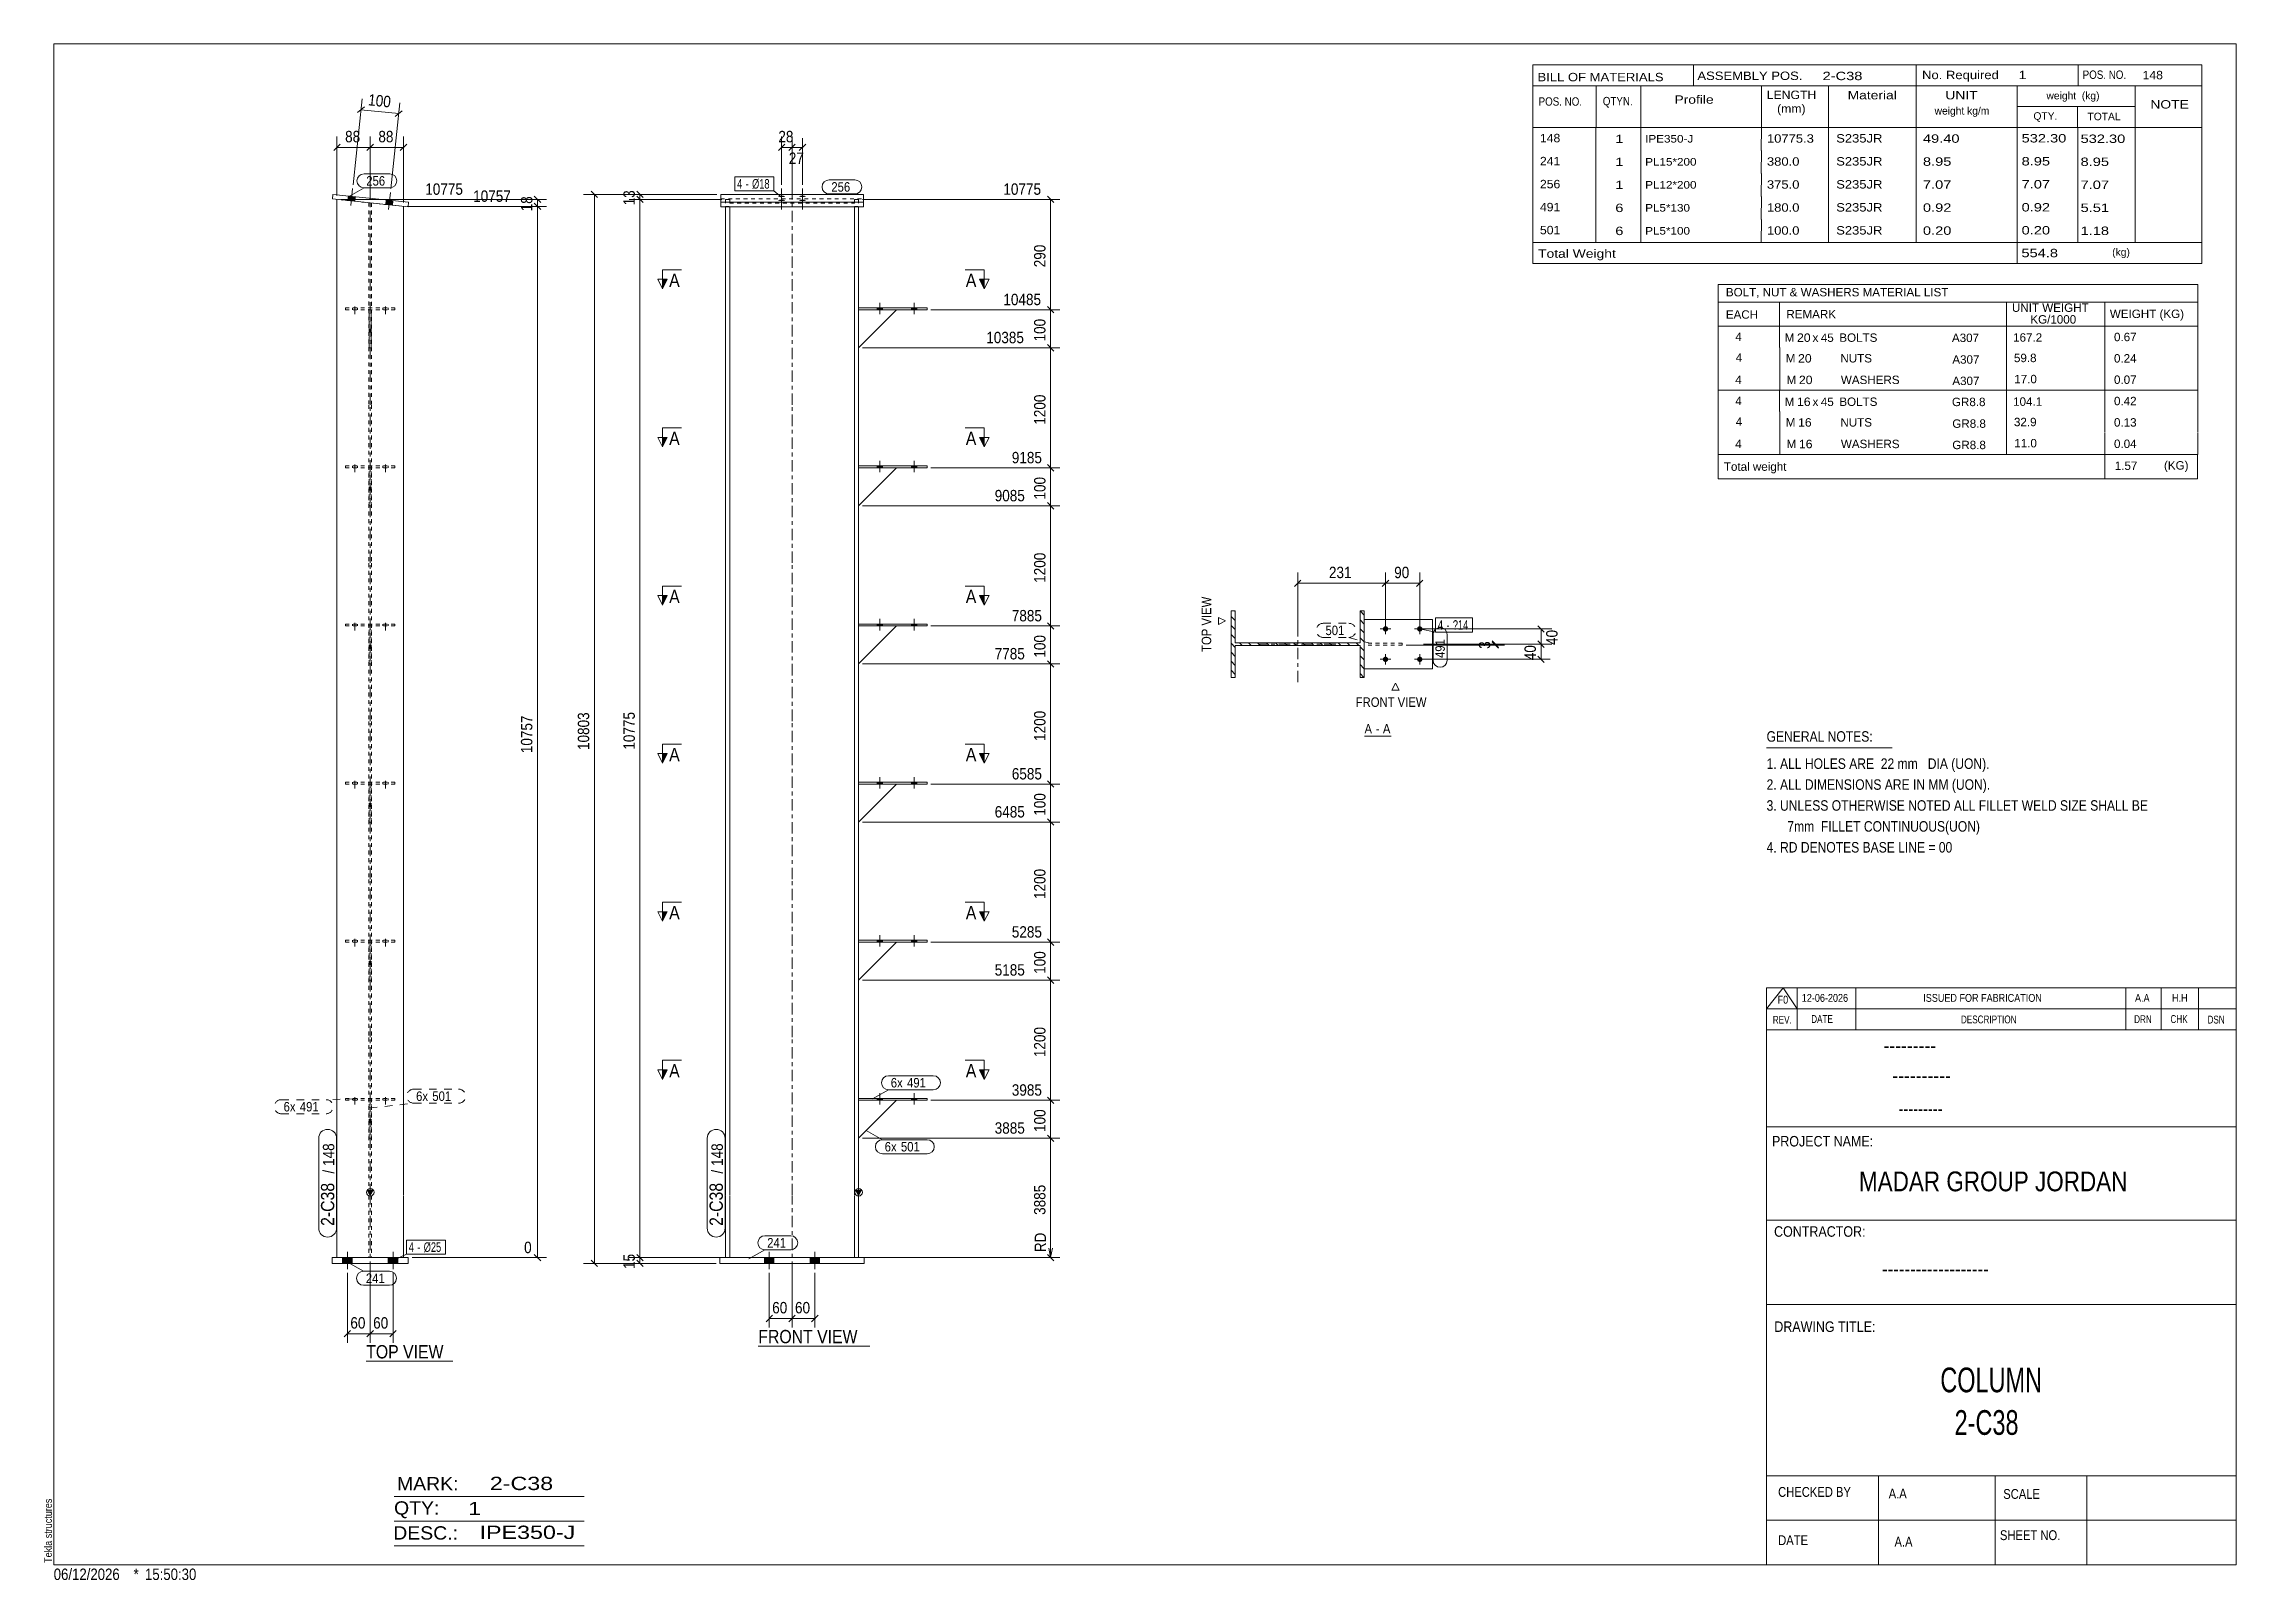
# Model space of a CAD drawing. Header units: millimetres. Extents: x 2 to 579, y 1 to 405.
import ezdxf

# ---------------------------------------------------------------- set-up
doc = ezdxf.new("R2010")
doc.units = ezdxf.units.MM
for name, pattern in [('XKITLINE00', [0]), ('XKITLINE01', [4, 1, -1, 1, -1]), ('XKITLINE02', [4, 2, -2]), ('XKITLINE03', [6, 3, -1, 1, -1])]:
    doc.linetypes.add(name, pattern=pattern)
for name, color, linetype, lineweight in [('Bolt', 3, 'Continuous', 0), ('BoltMark', 7, 'Continuous', 0), ('Dimensions', 7, 'Continuous', 0), ('DrawingSheet', 5, 'Continuous', 0), ('OtherObjectType', 7, 'Continuous', 0), ('Part', 2, 'Continuous', 0), ('PartMark', 7, 'Continuous', 0), ('Section', 6, 'Continuous', 0)]:
    doc.layers.add(name, color=color, linetype=linetype, lineweight=lineweight)
doc.styles.add('@ARIAL_UNICODE_MS_BOLD', font='ARIAL.TTF')
doc.styles.add('ARIAL', font='ARIAL.TTF')
doc.styles.add('ARIAL_NARROW', font='ARIALN.TTF')
doc.styles.add('COMIC_SANS_MS_BOLD', font='COMICBD.TTF')
doc.styles.add('SWIS721_EX_BT', font='ARIAL.TTF')
doc.styles.add('SWISSE', font='ARIAL.TTF')

# ---------------------------------------------------------------- blocks, each defined once
blk = doc.blocks.new('*A1')
at = {"layer": 'Part', "color": 7, "linetype": 'XKITLINE00', "lineweight": 0}
for p, q in [((315.77, 253.32), (314.67, 254.42)), ((315.77, 255.67), (315.57, 255.88)), ((349.67, 254.78), (348.57, 255.88)), ((315.77, 250.96), (314.67, 252.06)), ((315.77, 248.6), (314.67, 249.7)), ((349.67, 252.42), (348.57, 253.52)), ((349.67, 250.06), (348.57, 251.16)), ((349.67, 247.7), (348.57, 248.8)), ((315.77, 246.24), (314.67, 247.34)), ((315.77, 243.89), (314.67, 244.99)), ((315.77, 241.53), (314.67, 242.63)), ((317.6, 246.78), (316.9, 247.48)), ((319.96, 246.78), (319.26, 247.48)), ((322.31, 246.78), (321.61, 247.48)), ((324.67, 246.78), (323.97, 247.48)), ((327.03, 246.78), (326.33, 247.48)), ((329.39, 246.78), (328.69, 247.48)), ((331.74, 246.78), (331.04, 247.48)), ((334.1, 246.78), (333.4, 247.48)), ((336.46, 246.78), (335.76, 247.48)), ((338.81, 246.78), (338.11, 247.48)), ((341.17, 246.78), (340.47, 247.48)), ((343.53, 246.78), (342.83, 247.48)), ((345.89, 246.78), (345.19, 247.48)), ((348.24, 246.78), (347.54, 247.48)), ((349.67, 245.35), (348.57, 246.45)), ((349.67, 242.99), (348.57, 244.09)), ((315.77, 239.17), (314.67, 240.27)), ((349.67, 240.63), (348.57, 241.73)), ((349.57, 238.38), (348.57, 239.37))]:
    blk.add_line(p, q, dxfattribs=at)
blk = doc.blocks.new('*A2')
at = {"layer": 'Bolt'}
for points in [[(196.39, 364.72), (196.34, 364.72), (196.3, 364.73), (196.26, 364.73), (196.21, 364.73), (196.17, 364.73), (196.13, 364.73), (196.09, 364.74), (196.05, 364.74), (196.01, 364.74), (195.97, 364.75), (195.93, 364.75), (195.89, 364.76), (195.86, 364.76), (195.83, 364.77), (195.79, 364.77), (195.76, 364.78), (195.74, 364.78), (195.71, 364.79), (195.68, 364.8), (195.66, 364.81), (195.64, 364.81), (195.62, 364.82), (195.6, 364.83), (195.58, 364.84), (195.57, 364.84), (195.56, 364.85), (195.55, 364.86), (195.54, 364.87), (195.54, 364.88), (195.53, 364.88), (195.53, 364.89), (195.53, 364.9), (195.54, 364.91), (195.54, 364.92), (195.55, 364.93), (195.56, 364.93), (195.57, 364.94), (195.58, 364.95), (195.6, 364.96), (195.62, 364.96), (195.64, 364.97), (195.66, 364.98), (195.68, 364.99), (195.71, 364.99), (195.74, 365), (195.76, 365.01), (195.79, 365.01), (195.83, 365.02), (195.86, 365.02), (195.89, 365.03), (195.93, 365.03), (195.97, 365.04), (196.01, 365.04), (196.05, 365.04), (196.09, 365.05), (196.13, 365.05), (196.17, 365.05), (196.21, 365.06), (196.26, 365.06), (196.3, 365.06), (196.34, 365.06), (196.39, 365.06), (196.43, 365.06), (196.48, 365.06), (196.52, 365.06), (196.56, 365.06), (196.61, 365.06), (196.65, 365.06), (196.69, 365.05), (196.73, 365.05), (196.78, 365.05), (196.82, 365.04), (196.86, 365.04), (196.89, 365.04), (196.93, 365.03), (196.97, 365.03), (197, 365.02), (197.04, 365.02), (197.07, 365.01), (197.1, 365.01), (197.13, 365), (197.15, 364.99), (197.18, 364.99), (197.2, 364.98), (197.22, 364.97), (197.24, 364.96), (197.26, 364.96), (197.28, 364.95), (197.29, 364.94), (197.3, 364.93), (197.31, 364.93), (197.32, 364.92), (197.33, 364.91), (197.33, 364.9), (197.33, 364.89), (197.33, 364.88), (197.33, 364.88), (197.32, 364.87), (197.31, 364.86), (197.3, 364.85), (197.29, 364.84), (197.28, 364.84), (197.26, 364.83), (197.24, 364.82), (197.22, 364.81), (197.2, 364.81), (197.18, 364.8), (197.15, 364.79), (197.13, 364.78), (197.1, 364.78), (197.07, 364.77), (197.04, 364.77), (197, 364.76), (196.97, 364.76), (196.93, 364.75), (196.89, 364.75), (196.86, 364.74), (196.82, 364.74), (196.78, 364.74), (196.73, 364.73), (196.69, 364.73), (196.65, 364.73), (196.61, 364.73), (196.56, 364.73), (196.52, 364.72), (196.48, 364.72), (196.43, 364.72)], [(196.39, 363.67), (196.34, 363.67), (196.3, 363.67), (196.26, 363.67), (196.21, 363.68), (196.17, 363.68), (196.13, 363.68), (196.09, 363.68), (196.05, 363.69), (196.01, 363.69), (195.97, 363.7), (195.93, 363.7), (195.89, 363.7), (195.86, 363.71), (195.83, 363.72), (195.79, 363.72), (195.76, 363.73), (195.74, 363.73), (195.71, 363.74), (195.68, 363.75), (195.66, 363.75), (195.64, 363.76), (195.62, 363.77), (195.6, 363.78), (195.58, 363.79), (195.57, 363.79), (195.56, 363.8), (195.55, 363.81), (195.54, 363.82), (195.54, 363.83), (195.53, 363.83), (195.53, 363.84), (195.53, 363.85), (195.54, 363.86), (195.54, 363.87), (195.55, 363.88), (195.56, 363.89), (195.57, 363.89), (195.58, 363.9), (195.6, 363.91), (195.62, 363.92), (195.64, 363.92), (195.66, 363.93), (195.68, 363.94), (195.71, 363.95), (195.74, 363.95), (195.76, 363.96), (195.79, 363.96), (195.83, 363.97), (195.86, 363.98), (195.89, 363.98), (195.93, 363.99), (195.97, 363.99), (196.01, 364), (196.05, 364), (196.09, 364), (196.13, 364.01), (196.17, 364.01), (196.21, 364.01), (196.26, 364.01), (196.3, 364.01), (196.34, 364.01), (196.39, 364.02), (196.43, 364.02), (196.48, 364.02), (196.52, 364.01), (196.56, 364.01), (196.61, 364.01), (196.65, 364.01), (196.69, 364.01), (196.73, 364.01), (196.78, 364), (196.82, 364), (196.86, 364), (196.89, 363.99), (196.93, 363.99), (196.97, 363.98), (197, 363.98), (197.04, 363.97), (197.07, 363.96), (197.1, 363.96), (197.13, 363.95), (197.15, 363.95), (197.18, 363.94), (197.2, 363.93), (197.22, 363.92), (197.24, 363.92), (197.26, 363.91), (197.28, 363.9), (197.29, 363.89), (197.3, 363.89), (197.31, 363.88), (197.32, 363.87), (197.33, 363.86), (197.33, 363.85), (197.33, 363.84), (197.33, 363.83), (197.33, 363.83), (197.32, 363.82), (197.31, 363.81), (197.3, 363.8), (197.29, 363.79), (197.28, 363.79), (197.26, 363.78), (197.24, 363.77), (197.22, 363.76), (197.2, 363.75), (197.18, 363.75), (197.15, 363.74), (197.13, 363.73), (197.1, 363.73), (197.07, 363.72), (197.04, 363.72), (197, 363.71), (196.97, 363.7), (196.93, 363.7), (196.89, 363.7), (196.86, 363.69), (196.82, 363.69), (196.78, 363.68), (196.73, 363.68), (196.69, 363.68), (196.65, 363.68), (196.61, 363.67), (196.56, 363.67), (196.52, 363.67), (196.48, 363.67), (196.43, 363.67)], [(201.89, 364.72), (201.84, 364.72), (201.8, 364.73), (201.76, 364.73), (201.71, 364.73), (201.67, 364.73), (201.63, 364.73), (201.59, 364.74), (201.55, 364.74), (201.51, 364.74), (201.47, 364.75), (201.43, 364.75), (201.39, 364.76), (201.36, 364.76), (201.33, 364.77), (201.29, 364.77), (201.26, 364.78), (201.24, 364.78), (201.21, 364.79), (201.18, 364.8), (201.16, 364.81), (201.14, 364.81), (201.12, 364.82), (201.1, 364.83), (201.08, 364.84), (201.07, 364.84), (201.06, 364.85), (201.05, 364.86), (201.04, 364.87), (201.04, 364.88), (201.03, 364.88), (201.03, 364.89), (201.03, 364.9), (201.04, 364.91), (201.04, 364.92), (201.05, 364.93), (201.06, 364.93), (201.07, 364.94), (201.08, 364.95), (201.1, 364.96), (201.12, 364.96), (201.14, 364.97), (201.16, 364.98), (201.18, 364.99), (201.21, 364.99), (201.24, 365), (201.26, 365.01), (201.29, 365.01), (201.33, 365.02), (201.36, 365.02), (201.39, 365.03), (201.43, 365.03), (201.47, 365.04), (201.51, 365.04), (201.55, 365.04), (201.59, 365.05), (201.63, 365.05), (201.67, 365.05), (201.71, 365.06), (201.76, 365.06), (201.8, 365.06), (201.84, 365.06), (201.89, 365.06), (201.93, 365.06), (201.98, 365.06), (202.02, 365.06), (202.06, 365.06), (202.11, 365.06), (202.15, 365.06), (202.19, 365.05), (202.23, 365.05), (202.28, 365.05), (202.32, 365.04), (202.36, 365.04), (202.39, 365.04), (202.43, 365.03), (202.47, 365.03), (202.5, 365.02), (202.54, 365.02), (202.57, 365.01), (202.6, 365.01), (202.63, 365), (202.65, 364.99), (202.68, 364.99), (202.7, 364.98), (202.72, 364.97), (202.74, 364.96), (202.76, 364.96), (202.78, 364.95), (202.79, 364.94), (202.8, 364.93), (202.81, 364.93), (202.82, 364.92), (202.83, 364.91), (202.83, 364.9), (202.83, 364.89), (202.83, 364.88), (202.83, 364.88), (202.82, 364.87), (202.81, 364.86), (202.8, 364.85), (202.79, 364.84), (202.78, 364.84), (202.76, 364.83), (202.74, 364.82), (202.72, 364.81), (202.7, 364.81), (202.68, 364.8), (202.65, 364.79), (202.63, 364.78), (202.6, 364.78), (202.57, 364.77), (202.54, 364.77), (202.5, 364.76), (202.47, 364.76), (202.43, 364.75), (202.39, 364.75), (202.36, 364.74), (202.32, 364.74), (202.28, 364.74), (202.23, 364.73), (202.19, 364.73), (202.15, 364.73), (202.11, 364.73), (202.06, 364.73), (202.02, 364.72), (201.98, 364.72), (201.93, 364.72)], [(201.89, 363.67), (201.84, 363.67), (201.8, 363.67), (201.76, 363.67), (201.71, 363.68), (201.67, 363.68), (201.63, 363.68), (201.59, 363.68), (201.55, 363.69), (201.51, 363.69), (201.47, 363.7), (201.43, 363.7), (201.39, 363.7), (201.36, 363.71), (201.33, 363.72), (201.29, 363.72), (201.26, 363.73), (201.24, 363.73), (201.21, 363.74), (201.18, 363.75), (201.16, 363.75), (201.14, 363.76), (201.12, 363.77), (201.1, 363.78), (201.08, 363.79), (201.07, 363.79), (201.06, 363.8), (201.05, 363.81), (201.04, 363.82), (201.04, 363.83), (201.03, 363.83), (201.03, 363.84), (201.03, 363.85), (201.04, 363.86), (201.04, 363.87), (201.05, 363.88), (201.06, 363.89), (201.07, 363.89), (201.08, 363.9), (201.1, 363.91), (201.12, 363.92), (201.14, 363.92), (201.16, 363.93), (201.18, 363.94), (201.21, 363.95), (201.24, 363.95), (201.26, 363.96), (201.29, 363.96), (201.33, 363.97), (201.36, 363.98), (201.39, 363.98), (201.43, 363.99), (201.47, 363.99), (201.51, 364), (201.55, 364), (201.59, 364), (201.63, 364.01), (201.67, 364.01), (201.71, 364.01), (201.76, 364.01), (201.8, 364.01), (201.84, 364.01), (201.89, 364.02), (201.93, 364.02), (201.98, 364.02), (202.02, 364.01), (202.06, 364.01), (202.11, 364.01), (202.15, 364.01), (202.19, 364.01), (202.23, 364.01), (202.28, 364), (202.32, 364), (202.36, 364), (202.39, 363.99), (202.43, 363.99), (202.47, 363.98), (202.5, 363.98), (202.54, 363.97), (202.57, 363.96), (202.6, 363.96), (202.63, 363.95), (202.65, 363.95), (202.68, 363.94), (202.7, 363.93), (202.72, 363.92), (202.74, 363.92), (202.76, 363.91), (202.78, 363.9), (202.79, 363.89), (202.8, 363.89), (202.81, 363.88), (202.82, 363.87), (202.83, 363.86), (202.83, 363.85), (202.83, 363.84), (202.83, 363.83), (202.83, 363.83), (202.82, 363.82), (202.81, 363.81), (202.8, 363.8), (202.79, 363.79), (202.78, 363.79), (202.76, 363.78), (202.74, 363.77), (202.72, 363.76), (202.7, 363.75), (202.68, 363.75), (202.65, 363.74), (202.63, 363.73), (202.6, 363.73), (202.57, 363.72), (202.54, 363.72), (202.5, 363.71), (202.47, 363.7), (202.43, 363.7), (202.39, 363.7), (202.36, 363.69), (202.32, 363.69), (202.28, 363.68), (202.23, 363.68), (202.19, 363.68), (202.15, 363.68), (202.11, 363.67), (202.06, 363.67), (202.02, 363.67), (201.98, 363.67), (201.93, 363.67)]]:
    blk.add_hatch(color=3, dxfattribs=at).paths.add_polyline_path(points, flags=17)
at = {"layer": 'Bolt', "color": 3, "linetype": 'XKITLINE00', "lineweight": 0}
for p, q in [((196.43, 366.96), (196.43, 362.48)), ((196.43, 365.91), (196.43, 361.43)), ((201.93, 366.96), (201.93, 362.48)), ((201.93, 365.91), (201.93, 361.43))]:
    blk.add_line(p, q, dxfattribs=at)
blk = doc.blocks.new('*A3')
at = {"layer": 'Bolt'}
for points in [[(194.43, 85.77), (194.43, 84.27), (191.93, 84.27), (191.93, 85.77)], [(194.43, 85.77), (194.43, 84.27), (191.93, 84.27), (191.93, 85.77)], [(206.43, 85.77), (206.43, 84.27), (203.93, 84.27), (203.93, 85.77)], [(206.43, 85.77), (206.43, 84.27), (203.93, 84.27), (203.93, 85.77)]]:
    blk.add_hatch(color=3, dxfattribs=at).paths.add_polyline_path(points, flags=17)
at = {"layer": 'Bolt', "color": 3, "linetype": 'XKITLINE00', "lineweight": 0}
for p, q in [((193.18, 87.27), (193.18, 82.77)), ((193.18, 87.27), (193.18, 82.77)), ((205.18, 87.27), (205.18, 82.77)), ((205.18, 87.27), (205.18, 82.77)), ((191.93, 85.77), (191.93, 84.27)), ((191.93, 85.77), (191.93, 84.27)), ((194.43, 85.77), (194.43, 84.27)), ((194.43, 85.77), (194.43, 84.27)), ((203.93, 85.77), (203.93, 84.27)), ((203.93, 85.77), (203.93, 84.27)), ((206.43, 85.77), (206.43, 84.27)), ((206.43, 85.77), (206.43, 84.27))]:
    blk.add_line(p, q, dxfattribs=at)
blk = doc.blocks.new('*A4')
at = {"layer": 'Bolt'}
for points in [[(222.98, 127.67), (222.98, 127.17), (221.58, 127.17), (221.58, 127.67)], [(222.98, 127.67), (222.98, 127.17), (221.58, 127.17), (221.58, 127.67)], [(231.98, 127.67), (231.98, 127.17), (230.58, 127.17), (230.58, 127.67)], [(231.98, 127.67), (231.98, 127.17), (230.58, 127.17), (230.58, 127.67)]]:
    blk.add_hatch(color=3, dxfattribs=at).paths.add_polyline_path(points, flags=17)
at = {"layer": 'Bolt', "color": 3, "linetype": 'XKITLINE00', "lineweight": 0}
for p, q in [((221.58, 127.17), (221.58, 127.67)), ((221.58, 127.17), (221.58, 127.67)), ((222.28, 126.01), (222.28, 129.01)), ((222.28, 126.01), (222.28, 129.01)), ((222.98, 127.17), (222.98, 127.67)), ((222.98, 127.17), (222.98, 127.67)), ((230.58, 127.17), (230.58, 127.67)), ((230.58, 127.17), (230.58, 127.67)), ((231.28, 126.01), (231.28, 129.01)), ((231.28, 126.01), (231.28, 129.01)), ((231.98, 127.17), (231.98, 127.67)), ((231.98, 127.17), (231.98, 127.67))]:
    blk.add_line(p, q, dxfattribs=at)
blk = doc.blocks.new('*A5')
at = {"layer": 'Bolt'}
for points in [[(222.98, 169.25), (222.98, 168.75), (221.58, 168.75), (221.58, 169.25)], [(222.98, 169.25), (222.98, 168.75), (221.58, 168.75), (221.58, 169.25)], [(231.98, 169.25), (231.98, 168.75), (230.58, 168.75), (230.58, 169.25)], [(231.98, 169.25), (231.98, 168.75), (230.58, 168.75), (230.58, 169.25)]]:
    blk.add_hatch(color=3, dxfattribs=at).paths.add_polyline_path(points, flags=17)
at = {"layer": 'Bolt', "color": 3, "linetype": 'XKITLINE00', "lineweight": 0}
for p, q in [((221.58, 168.75), (221.58, 169.25)), ((221.58, 168.75), (221.58, 169.25)), ((222.28, 167.59), (222.28, 170.59)), ((222.28, 167.59), (222.28, 170.59)), ((222.98, 168.75), (222.98, 169.25)), ((222.98, 168.75), (222.98, 169.25)), ((230.58, 168.75), (230.58, 169.25)), ((230.58, 168.75), (230.58, 169.25)), ((231.28, 167.59), (231.28, 170.59)), ((231.28, 167.59), (231.28, 170.59)), ((231.98, 168.75), (231.98, 169.25)), ((231.98, 168.75), (231.98, 169.25))]:
    blk.add_line(p, q, dxfattribs=at)
blk = doc.blocks.new('*A6')
at = {"layer": 'Bolt'}
for points in [[(222.98, 210.83), (222.98, 210.33), (221.58, 210.33), (221.58, 210.83)], [(222.98, 210.83), (222.98, 210.33), (221.58, 210.33), (221.58, 210.83)], [(231.98, 210.83), (231.98, 210.33), (230.58, 210.33), (230.58, 210.83)], [(231.98, 210.83), (231.98, 210.33), (230.58, 210.33), (230.58, 210.83)]]:
    blk.add_hatch(color=3, dxfattribs=at).paths.add_polyline_path(points, flags=17)
at = {"layer": 'Bolt', "color": 3, "linetype": 'XKITLINE00', "lineweight": 0}
for p, q in [((221.58, 210.33), (221.58, 210.83)), ((221.58, 210.33), (221.58, 210.83)), ((222.28, 209.17), (222.28, 212.17)), ((222.28, 209.17), (222.28, 212.17)), ((222.98, 210.33), (222.98, 210.83)), ((222.98, 210.33), (222.98, 210.83)), ((230.58, 210.33), (230.58, 210.83)), ((230.58, 210.33), (230.58, 210.83)), ((231.28, 209.17), (231.28, 212.17)), ((231.28, 209.17), (231.28, 212.17)), ((231.98, 210.33), (231.98, 210.83)), ((231.98, 210.33), (231.98, 210.83))]:
    blk.add_line(p, q, dxfattribs=at)
blk = doc.blocks.new('*A7')
at = {"layer": 'Bolt'}
for points in [[(222.98, 252.41), (222.98, 251.91), (221.58, 251.91), (221.58, 252.41)], [(222.98, 252.41), (222.98, 251.91), (221.58, 251.91), (221.58, 252.41)], [(231.98, 252.41), (231.98, 251.91), (230.58, 251.91), (230.58, 252.41)], [(231.98, 252.41), (231.98, 251.91), (230.58, 251.91), (230.58, 252.41)]]:
    blk.add_hatch(color=3, dxfattribs=at).paths.add_polyline_path(points, flags=17)
at = {"layer": 'Bolt', "color": 3, "linetype": 'XKITLINE00', "lineweight": 0}
for p, q in [((222.28, 250.75), (222.28, 253.75)), ((222.28, 250.75), (222.28, 253.75)), ((231.28, 250.75), (231.28, 253.75)), ((231.28, 250.75), (231.28, 253.75)), ((221.58, 251.91), (221.58, 252.41)), ((221.58, 251.91), (221.58, 252.41)), ((222.98, 251.91), (222.98, 252.41)), ((222.98, 251.91), (222.98, 252.41)), ((230.58, 251.91), (230.58, 252.41)), ((230.58, 251.91), (230.58, 252.41)), ((231.98, 251.91), (231.98, 252.41)), ((231.98, 251.91), (231.98, 252.41))]:
    blk.add_line(p, q, dxfattribs=at)
blk = doc.blocks.new('*A8')
at = {"layer": 'Bolt'}
for points in [[(222.98, 293.99), (222.98, 293.49), (221.58, 293.49), (221.58, 293.99)], [(222.98, 293.99), (222.98, 293.49), (221.58, 293.49), (221.58, 293.99)], [(231.98, 293.99), (231.98, 293.49), (230.58, 293.49), (230.58, 293.99)], [(231.98, 293.99), (231.98, 293.49), (230.58, 293.49), (230.58, 293.99)]]:
    blk.add_hatch(color=3, dxfattribs=at).paths.add_polyline_path(points, flags=17)
at = {"layer": 'Bolt', "color": 3, "linetype": 'XKITLINE00', "lineweight": 0}
for p, q in [((222.28, 292.33), (222.28, 295.33)), ((222.28, 292.33), (222.28, 295.33)), ((231.28, 292.33), (231.28, 295.33)), ((231.28, 292.33), (231.28, 295.33)), ((221.58, 293.49), (221.58, 293.99)), ((221.58, 293.49), (221.58, 293.99)), ((222.98, 293.49), (222.98, 293.99)), ((222.98, 293.49), (222.98, 293.99)), ((230.58, 293.49), (230.58, 293.99)), ((230.58, 293.49), (230.58, 293.99)), ((231.98, 293.49), (231.98, 293.99)), ((231.98, 293.49), (231.98, 293.99))]:
    blk.add_line(p, q, dxfattribs=at)
blk = doc.blocks.new('*A9')
at = {"layer": 'Bolt'}
for points in [[(222.98, 335.57), (222.98, 335.07), (221.58, 335.07), (221.58, 335.57)], [(222.98, 335.57), (222.98, 335.07), (221.58, 335.07), (221.58, 335.57)], [(231.98, 335.57), (231.98, 335.07), (230.58, 335.07), (230.58, 335.57)], [(231.98, 335.57), (231.98, 335.07), (230.58, 335.07), (230.58, 335.57)]]:
    blk.add_hatch(color=3, dxfattribs=at).paths.add_polyline_path(points, flags=17)
at = {"layer": 'Bolt', "color": 3, "linetype": 'XKITLINE00', "lineweight": 0}
for p, q in [((221.58, 335.07), (221.58, 335.57)), ((221.58, 335.07), (221.58, 335.57)), ((222.28, 333.91), (222.28, 336.91)), ((222.28, 333.91), (222.28, 336.91)), ((222.98, 335.07), (222.98, 335.57)), ((222.98, 335.07), (222.98, 335.57)), ((230.58, 335.07), (230.58, 335.57)), ((230.58, 335.07), (230.58, 335.57)), ((231.28, 333.91), (231.28, 336.91)), ((231.28, 333.91), (231.28, 336.91)), ((231.98, 335.07), (231.98, 335.57)), ((231.98, 335.07), (231.98, 335.57))]:
    blk.add_line(p, q, dxfattribs=at)
blk = doc.blocks.new('*A10')
at = {"layer": 'Part'}
blk.add_hatch(color=2, dxfattribs=at).paths.add_polyline_path([(215.88, 103.48), (217.48, 103.48), (216.68, 102.08)], flags=17)
at = {"layer": 'Part', "color": 7, "linetype": 'XKITLINE03', "lineweight": 0}
for p, q in [((199.18, 310.07), (199.18, 373.17)), ((199.18, 268.49), (199.18, 309.97)), ((199.18, 226.91), (199.18, 268.39)), ((199.18, 185.33), (199.18, 226.81)), ((199.18, 143.75), (199.18, 185.23)), ((199.18, 102.17), (199.18, 143.65)), ((199.18, 75.77), (199.18, 102.07))]:
    blk.add_line(p, q, dxfattribs=at)
at = {"layer": 'Part', "color": 7, "linetype": 'XKITLINE01', "lineweight": 0}
for p, q in [((181.68, 364.1), (181.68, 362.13)), ((181.68, 364.1), (182.78, 364.1)), ((182.78, 364.1), (182.78, 362.13)), ((215.58, 364.1), (215.58, 362.13)), ((215.58, 364.1), (216.68, 364.1)), ((216.68, 364.1), (216.68, 362.13)), ((181.68, 362.25), (182.78, 362.25)), ((182.78, 363.21), (215.58, 363.21)), ((182.78, 363.14), (215.58, 363.14)), ((215.58, 362.25), (216.68, 362.25)), ((216.68, 85.77), (181.68, 85.77))]:
    blk.add_line(p, q, dxfattribs=at)
at = {"layer": 'Part', "color": 2, "linetype": 'XKITLINE00', "lineweight": 0}
for p, q in [((181.68, 362.13), (181.68, 310.07)), ((182.78, 362.13), (182.78, 310.07)), ((215.58, 362.13), (215.58, 310.07)), ((216.68, 362.13), (216.68, 310.07)), ((181.68, 309.97), (181.68, 268.49)), ((182.78, 309.97), (182.78, 268.49)), ((215.58, 309.97), (215.58, 268.49)), ((216.68, 309.97), (216.68, 268.49)), ((181.68, 268.39), (181.68, 226.91)), ((182.78, 268.39), (182.78, 226.91)), ((215.58, 268.39), (215.58, 226.91)), ((216.68, 268.39), (216.68, 226.91)), ((181.68, 226.81), (181.68, 185.33)), ((182.78, 226.81), (182.78, 185.33)), ((215.58, 226.81), (215.58, 185.33)), ((216.68, 226.81), (216.68, 185.33)), ((181.68, 185.23), (181.68, 143.75)), ((182.78, 185.23), (182.78, 143.75)), ((215.58, 185.23), (215.58, 143.75)), ((216.68, 185.23), (216.68, 143.75)), ((181.68, 143.65), (181.68, 102.17)), ((182.78, 143.65), (182.78, 102.17)), ((215.58, 143.65), (215.58, 102.17)), ((216.68, 143.65), (216.68, 102.17)), ((181.68, 102.07), (181.68, 85.77)), ((182.78, 102.07), (182.78, 85.77)), ((215.58, 102.07), (215.58, 85.77)), ((216.68, 102.08), (215.88, 103.48)), ((215.88, 103.48), (217.48, 103.48)), ((217.48, 103.48), (216.68, 102.08)), ((216.68, 102.07), (216.68, 85.77))]:
    blk.add_line(p, q, dxfattribs=at)
blk.add_circle((216.68, 102.98), 1, dxfattribs=at)
blk = doc.blocks.new('*A11')
at = {"layer": 'Part', "color": 2, "linetype": 'XKITLINE00', "lineweight": 0}
for p, q in [((180.43, 362.13), (180.43, 365.42)), ((217.93, 365.42), (180.43, 365.42)), ((180.43, 363.32), (217.93, 363.32)), ((217.93, 365.42), (217.93, 362.13)), ((217.93, 362.13), (180.43, 362.13))]:
    blk.add_line(p, q, dxfattribs=at)
at = {"layer": 'Part', "color": 7, "linetype": 'XKITLINE01', "lineweight": 0}
blk.add_line((180.43, 364.22), (217.93, 364.22), dxfattribs=at)
blk = doc.blocks.new('*A12')
at = {"layer": 'Part', "color": 2, "linetype": 'XKITLINE00', "lineweight": 0}
for p, q in [((218.18, 85.77), (180.18, 85.77)), ((180.18, 85.77), (180.18, 84.27)), ((218.18, 84.27), (180.18, 84.27)), ((218.18, 85.77), (218.18, 84.27))]:
    blk.add_line(p, q, dxfattribs=at)
blk = doc.blocks.new('*A13')
at = {"layer": 'Part', "color": 2, "linetype": 'XKITLINE00', "lineweight": 0}
for p, q in [((234.68, 127.67), (216.68, 127.67)), ((216.68, 127.17), (234.68, 127.17)), ((234.68, 127.17), (234.68, 127.67))]:
    blk.add_line(p, q, dxfattribs=at)
at = {"layer": 'Part', "color": 7, "linetype": 'XKITLINE01', "lineweight": 0}
blk.add_line((216.68, 127.67), (216.68, 127.17), dxfattribs=at)
blk = doc.blocks.new('*A14')
at = {"layer": 'Part', "color": 2, "linetype": 'XKITLINE00', "lineweight": 0}
blk.add_line((226.68, 127.17), (216.68, 117.17), dxfattribs=at)
at = {"layer": 'Part', "color": 7, "linetype": 'XKITLINE01', "lineweight": 0}
for p, q in [((216.68, 117.17), (216.68, 127.17)), ((216.68, 127.17), (226.68, 127.17))]:
    blk.add_line(p, q, dxfattribs=at)
blk = doc.blocks.new('*A15')
at = {"layer": 'Part', "color": 2, "linetype": 'XKITLINE00', "lineweight": 0}
for p, q in [((234.68, 169.25), (216.68, 169.25)), ((216.68, 168.75), (234.68, 168.75)), ((234.68, 168.75), (234.68, 169.25))]:
    blk.add_line(p, q, dxfattribs=at)
at = {"layer": 'Part', "color": 7, "linetype": 'XKITLINE01', "lineweight": 0}
blk.add_line((216.68, 169.25), (216.68, 168.75), dxfattribs=at)
blk = doc.blocks.new('*A16')
at = {"layer": 'Part', "color": 2, "linetype": 'XKITLINE00', "lineweight": 0}
blk.add_line((226.68, 168.75), (216.68, 158.75), dxfattribs=at)
at = {"layer": 'Part', "color": 7, "linetype": 'XKITLINE01', "lineweight": 0}
for p, q in [((216.68, 158.75), (216.68, 168.75)), ((216.68, 168.75), (226.68, 168.75))]:
    blk.add_line(p, q, dxfattribs=at)
blk = doc.blocks.new('*A17')
at = {"layer": 'Part', "color": 2, "linetype": 'XKITLINE00', "lineweight": 0}
for p, q in [((234.68, 210.83), (216.68, 210.83)), ((216.68, 210.33), (234.68, 210.33)), ((234.68, 210.33), (234.68, 210.83))]:
    blk.add_line(p, q, dxfattribs=at)
at = {"layer": 'Part', "color": 7, "linetype": 'XKITLINE01', "lineweight": 0}
blk.add_line((216.68, 210.83), (216.68, 210.33), dxfattribs=at)
blk = doc.blocks.new('*A18')
at = {"layer": 'Part', "color": 2, "linetype": 'XKITLINE00', "lineweight": 0}
blk.add_line((226.68, 210.33), (216.68, 200.33), dxfattribs=at)
at = {"layer": 'Part', "color": 7, "linetype": 'XKITLINE01', "lineweight": 0}
for p, q in [((216.68, 200.33), (216.68, 210.33)), ((216.68, 210.33), (226.68, 210.33))]:
    blk.add_line(p, q, dxfattribs=at)
blk = doc.blocks.new('*A19')
at = {"layer": 'Part', "color": 2, "linetype": 'XKITLINE00', "lineweight": 0}
for p, q in [((234.68, 252.41), (216.68, 252.41)), ((216.68, 251.91), (234.68, 251.91)), ((234.68, 251.91), (234.68, 252.41))]:
    blk.add_line(p, q, dxfattribs=at)
at = {"layer": 'Part', "color": 7, "linetype": 'XKITLINE01', "lineweight": 0}
blk.add_line((216.68, 252.41), (216.68, 251.91), dxfattribs=at)
blk = doc.blocks.new('*A20')
at = {"layer": 'Part', "color": 2, "linetype": 'XKITLINE00', "lineweight": 0}
blk.add_line((226.68, 251.91), (216.68, 241.91), dxfattribs=at)
at = {"layer": 'Part', "color": 7, "linetype": 'XKITLINE01', "lineweight": 0}
for p, q in [((216.68, 241.91), (216.68, 251.91)), ((216.68, 251.91), (226.68, 251.91))]:
    blk.add_line(p, q, dxfattribs=at)
blk = doc.blocks.new('*A21')
at = {"layer": 'Part', "color": 2, "linetype": 'XKITLINE00', "lineweight": 0}
for p, q in [((234.68, 293.99), (216.68, 293.99)), ((216.68, 293.49), (234.68, 293.49)), ((234.68, 293.49), (234.68, 293.99))]:
    blk.add_line(p, q, dxfattribs=at)
at = {"layer": 'Part', "color": 7, "linetype": 'XKITLINE01', "lineweight": 0}
blk.add_line((216.68, 293.99), (216.68, 293.49), dxfattribs=at)
blk = doc.blocks.new('*A22')
at = {"layer": 'Part', "color": 2, "linetype": 'XKITLINE00', "lineweight": 0}
blk.add_line((226.68, 293.49), (216.68, 283.49), dxfattribs=at)
at = {"layer": 'Part', "color": 7, "linetype": 'XKITLINE01', "lineweight": 0}
for p, q in [((216.68, 283.49), (216.68, 293.49)), ((216.68, 293.49), (226.68, 293.49))]:
    blk.add_line(p, q, dxfattribs=at)
blk = doc.blocks.new('*A23')
at = {"layer": 'Part', "color": 2, "linetype": 'XKITLINE00', "lineweight": 0}
for p, q in [((234.68, 335.57), (216.68, 335.57)), ((216.68, 335.07), (234.68, 335.07)), ((234.68, 335.07), (234.68, 335.57))]:
    blk.add_line(p, q, dxfattribs=at)
at = {"layer": 'Part', "color": 7, "linetype": 'XKITLINE01', "lineweight": 0}
blk.add_line((216.68, 335.57), (216.68, 335.07), dxfattribs=at)
blk = doc.blocks.new('*A24')
at = {"layer": 'Part', "color": 2, "linetype": 'XKITLINE00', "lineweight": 0}
blk.add_line((226.68, 335.07), (216.68, 325.07), dxfattribs=at)
at = {"layer": 'Part', "color": 7, "linetype": 'XKITLINE01', "lineweight": 0}
for p, q in [((216.68, 325.07), (216.68, 335.07)), ((216.68, 335.07), (226.68, 335.07))]:
    blk.add_line(p, q, dxfattribs=at)
blk = doc.blocks.new('*A25')
at = {"layer": 'Bolt'}
for points in [[(84.28, 364.8), (84.15, 363.6), (82.36, 363.79), (82.49, 364.99)], [(84.28, 364.8), (84.15, 363.6), (82.36, 363.79), (82.49, 364.99)], [(94.22, 363.75), (94.1, 362.56), (92.31, 362.74), (92.43, 363.94)], [(94.22, 363.75), (94.1, 362.56), (92.31, 362.74), (92.43, 363.94)]]:
    blk.add_hatch(color=3, dxfattribs=at).paths.add_polyline_path(points, flags=17)
at = {"layer": 'Bolt', "color": 3, "linetype": 'XKITLINE00', "lineweight": 0}
for p, q in [((82.49, 364.99), (82.36, 363.79)), ((82.49, 364.99), (82.36, 363.79)), ((83.6, 366.96), (83.13, 362.48)), ((83.6, 366.96), (83.13, 362.48)), ((84.28, 364.8), (84.15, 363.6)), ((84.28, 364.8), (84.15, 363.6)), ((92.43, 363.94), (92.31, 362.74)), ((92.43, 363.94), (92.31, 362.74)), ((93.55, 365.91), (93.07, 361.43)), ((93.55, 365.91), (93.07, 361.43)), ((94.22, 363.75), (94.1, 362.56)), ((94.22, 363.75), (94.1, 362.56))]:
    blk.add_line(p, q, dxfattribs=at)
blk = doc.blocks.new('*A26')
at = {"layer": 'Bolt'}
for points in [[(83.48, 85.77), (83.48, 84.27), (80.98, 84.27), (80.98, 85.77)], [(83.48, 85.77), (83.48, 84.27), (80.98, 84.27), (80.98, 85.77)], [(95.48, 85.77), (95.48, 84.27), (92.98, 84.27), (92.98, 85.77)], [(95.48, 85.77), (95.48, 84.27), (92.98, 84.27), (92.98, 85.77)]]:
    blk.add_hatch(color=3, dxfattribs=at).paths.add_polyline_path(points, flags=17)
at = {"layer": 'Bolt', "color": 3, "linetype": 'XKITLINE00', "lineweight": 0}
for p, q in [((82.23, 87.27), (82.23, 82.77)), ((82.23, 87.27), (82.23, 82.77)), ((94.23, 87.27), (94.23, 82.77)), ((94.23, 87.27), (94.23, 82.77)), ((80.98, 85.77), (80.98, 84.27)), ((80.98, 85.77), (80.98, 84.27)), ((83.48, 85.77), (83.48, 84.27)), ((83.48, 85.77), (83.48, 84.27)), ((92.98, 85.77), (92.98, 84.27)), ((92.98, 85.77), (92.98, 84.27)), ((95.48, 85.77), (95.48, 84.27)), ((95.48, 85.77), (95.48, 84.27))]:
    blk.add_line(p, q, dxfattribs=at)
blk = doc.blocks.new('*A27')
at = {"layer": 'Bolt', "color": 3, "linetype": 'XKITLINE02', "lineweight": 0}
for p, q in [((83.53, 127.17), (83.53, 127.67)), ((83.53, 127.17), (83.53, 127.67)), ((84.23, 126.01), (84.23, 129.01)), ((84.23, 126.01), (84.23, 129.01)), ((84.93, 127.17), (84.93, 127.67)), ((84.93, 127.17), (84.93, 127.67)), ((91.53, 127.17), (91.53, 127.67)), ((91.53, 127.17), (91.53, 127.67)), ((92.23, 126.01), (92.23, 129.01)), ((92.23, 126.01), (92.23, 129.01)), ((92.93, 127.17), (92.93, 127.67)), ((92.93, 127.17), (92.93, 127.67))]:
    blk.add_line(p, q, dxfattribs=at)
blk = doc.blocks.new('*A28')
at = {"layer": 'Bolt', "color": 3, "linetype": 'XKITLINE02', "lineweight": 0}
for p, q in [((83.53, 168.75), (83.53, 169.25)), ((83.53, 168.75), (83.53, 169.25)), ((84.23, 167.59), (84.23, 170.59)), ((84.23, 167.59), (84.23, 170.59)), ((84.93, 168.75), (84.93, 169.25)), ((84.93, 168.75), (84.93, 169.25)), ((91.53, 168.75), (91.53, 169.25)), ((91.53, 168.75), (91.53, 169.25)), ((92.23, 167.59), (92.23, 170.59)), ((92.23, 167.59), (92.23, 170.59)), ((92.93, 168.75), (92.93, 169.25)), ((92.93, 168.75), (92.93, 169.25))]:
    blk.add_line(p, q, dxfattribs=at)
blk = doc.blocks.new('*A29')
at = {"layer": 'Bolt', "color": 3, "linetype": 'XKITLINE02', "lineweight": 0}
for p, q in [((83.53, 210.33), (83.53, 210.83)), ((83.53, 210.33), (83.53, 210.83)), ((84.23, 209.17), (84.23, 212.17)), ((84.23, 209.17), (84.23, 212.17)), ((84.93, 210.33), (84.93, 210.83)), ((84.93, 210.33), (84.93, 210.83)), ((91.53, 210.33), (91.53, 210.83)), ((91.53, 210.33), (91.53, 210.83)), ((92.23, 209.17), (92.23, 212.17)), ((92.23, 209.17), (92.23, 212.17)), ((92.93, 210.33), (92.93, 210.83)), ((92.93, 210.33), (92.93, 210.83))]:
    blk.add_line(p, q, dxfattribs=at)
blk = doc.blocks.new('*A30')
at = {"layer": 'Bolt', "color": 3, "linetype": 'XKITLINE02', "lineweight": 0}
for p, q in [((84.23, 250.75), (84.23, 253.75)), ((84.23, 250.75), (84.23, 253.75)), ((92.23, 250.75), (92.23, 253.75)), ((92.23, 250.75), (92.23, 253.75)), ((83.53, 251.91), (83.53, 252.41)), ((83.53, 251.91), (83.53, 252.41)), ((84.93, 251.91), (84.93, 252.41)), ((84.93, 251.91), (84.93, 252.41)), ((91.53, 251.91), (91.53, 252.41)), ((91.53, 251.91), (91.53, 252.41)), ((92.93, 251.91), (92.93, 252.41)), ((92.93, 251.91), (92.93, 252.41))]:
    blk.add_line(p, q, dxfattribs=at)
blk = doc.blocks.new('*A31')
at = {"layer": 'Bolt', "color": 3, "linetype": 'XKITLINE02', "lineweight": 0}
for p, q in [((84.23, 292.33), (84.23, 295.33)), ((84.23, 292.33), (84.23, 295.33)), ((92.23, 292.33), (92.23, 295.33)), ((92.23, 292.33), (92.23, 295.33)), ((83.53, 293.49), (83.53, 293.99)), ((83.53, 293.49), (83.53, 293.99)), ((84.93, 293.49), (84.93, 293.99)), ((84.93, 293.49), (84.93, 293.99)), ((91.53, 293.49), (91.53, 293.99)), ((91.53, 293.49), (91.53, 293.99)), ((92.93, 293.49), (92.93, 293.99)), ((92.93, 293.49), (92.93, 293.99))]:
    blk.add_line(p, q, dxfattribs=at)
blk = doc.blocks.new('*A32')
at = {"layer": 'Bolt', "color": 3, "linetype": 'XKITLINE02', "lineweight": 0}
for p, q in [((83.53, 335.07), (83.53, 335.57)), ((83.53, 335.07), (83.53, 335.57)), ((84.23, 333.91), (84.23, 336.91)), ((84.23, 333.91), (84.23, 336.91)), ((84.93, 335.07), (84.93, 335.57)), ((84.93, 335.07), (84.93, 335.57)), ((91.53, 335.07), (91.53, 335.57)), ((91.53, 335.07), (91.53, 335.57)), ((92.23, 333.91), (92.23, 336.91)), ((92.23, 333.91), (92.23, 336.91)), ((92.93, 335.07), (92.93, 335.57)), ((92.93, 335.07), (92.93, 335.57))]:
    blk.add_line(p, q, dxfattribs=at)
blk = doc.blocks.new('*A33')
at = {"layer": 'Part'}
blk.add_hatch(color=2, dxfattribs=at).paths.add_polyline_path([(87.43, 103.48), (89.03, 103.48), (88.23, 102.08)], flags=17)
at = {"layer": 'Part', "color": 7, "linetype": 'XKITLINE03', "lineweight": 0}
for p, q in [((88.23, 310.07), (88.23, 373.17)), ((88.23, 268.49), (88.23, 309.97)), ((88.23, 226.91), (88.23, 268.39)), ((88.23, 185.33), (88.23, 226.81)), ((88.23, 143.75), (88.23, 185.23)), ((88.23, 102.17), (88.23, 143.65)), ((88.23, 75.77), (88.23, 102.07))]:
    blk.add_line(p, q, dxfattribs=at)
at = {"layer": 'Part', "color": 2, "linetype": 'XKITLINE00', "lineweight": 0}
for p, q in [((79.48, 310.07), (79.48, 364.1)), ((96.98, 310.07), (96.98, 362.25)), ((79.48, 268.49), (79.48, 309.97)), ((96.98, 268.49), (96.98, 309.97)), ((79.48, 226.91), (79.48, 268.39)), ((96.98, 226.91), (96.98, 268.39)), ((79.48, 185.33), (79.48, 226.81)), ((96.98, 185.33), (96.98, 226.81)), ((79.48, 143.75), (79.48, 185.23)), ((96.98, 143.75), (96.98, 185.23)), ((79.48, 102.17), (79.48, 143.65)), ((96.98, 102.17), (96.98, 143.65)), ((79.48, 85.77), (79.48, 102.07)), ((88.23, 102.08), (87.43, 103.48)), ((87.43, 103.48), (89.03, 103.48)), ((89.03, 103.48), (88.23, 102.08)), ((96.98, 85.77), (96.98, 102.07))]:
    blk.add_line(p, q, dxfattribs=at)
at = {"layer": 'Part', "color": 7, "linetype": 'XKITLINE01', "lineweight": 0}
for p, q in [((96.98, 362.25), (79.48, 364.1)), ((87.88, 363.21), (87.88, 310.07)), ((88.58, 363.14), (88.58, 310.07)), ((87.88, 309.97), (87.88, 268.49)), ((88.58, 309.97), (88.58, 268.49)), ((87.88, 268.39), (87.88, 226.91)), ((88.58, 268.39), (88.58, 226.91)), ((87.88, 226.81), (87.88, 185.33)), ((88.58, 226.81), (88.58, 185.33)), ((87.88, 185.23), (87.88, 143.75)), ((88.58, 185.23), (88.58, 143.75)), ((87.88, 143.65), (87.88, 102.17)), ((88.58, 143.65), (88.58, 102.17)), ((87.88, 102.07), (87.88, 85.77)), ((88.58, 102.07), (88.58, 85.77)), ((79.48, 85.77), (96.98, 85.77))]:
    blk.add_line(p, q, dxfattribs=at)
at = {"layer": 'Part', "color": 2, "linetype": 'XKITLINE00', "lineweight": 0}
blk.add_circle((88.23, 102.98), 1, dxfattribs=at)
blk = doc.blocks.new('*A34')
at = {"layer": 'Part', "color": 2, "linetype": 'XKITLINE00', "lineweight": 0}
for p, q in [((78.41, 365.42), (78.29, 364.22)), ((78.29, 364.22), (98.18, 362.13)), ((78.41, 365.42), (98.3, 363.32)), ((98.3, 363.32), (98.18, 362.13))]:
    blk.add_line(p, q, dxfattribs=at)
blk = doc.blocks.new('*A35')
at = {"layer": 'Part', "color": 2, "linetype": 'XKITLINE00', "lineweight": 0}
for p, q in [((78.23, 84.27), (78.23, 85.77)), ((78.23, 85.77), (98.23, 85.77)), ((98.23, 84.27), (78.23, 84.27)), ((98.23, 85.77), (98.23, 84.27))]:
    blk.add_line(p, q, dxfattribs=at)
blk = doc.blocks.new('*A36')
at = {"layer": 'Part', "color": 7, "linetype": 'XKITLINE01', "lineweight": 0}
for p, q in [((94.73, 127.67), (81.73, 127.67)), ((81.73, 127.17), (81.73, 127.67)), ((94.73, 127.17), (81.73, 127.17)), ((94.73, 127.17), (94.73, 127.67))]:
    blk.add_line(p, q, dxfattribs=at)
blk = doc.blocks.new('*A37')
at = {"layer": 'Part', "color": 7, "linetype": 'XKITLINE01', "lineweight": 0}
for p, q in [((88.48, 127.17), (87.98, 127.17)), ((87.98, 117.17), (87.98, 127.17)), ((88.48, 117.17), (88.48, 127.17)), ((88.48, 117.17), (87.98, 117.17))]:
    blk.add_line(p, q, dxfattribs=at)
blk = doc.blocks.new('*A38')
at = {"layer": 'Part', "color": 7, "linetype": 'XKITLINE01', "lineweight": 0}
for p, q in [((94.73, 169.25), (81.73, 169.25)), ((81.73, 168.75), (81.73, 169.25)), ((94.73, 168.75), (81.73, 168.75)), ((94.73, 168.75), (94.73, 169.25))]:
    blk.add_line(p, q, dxfattribs=at)
blk = doc.blocks.new('*A39')
at = {"layer": 'Part', "color": 7, "linetype": 'XKITLINE01', "lineweight": 0}
for p, q in [((88.48, 168.75), (87.98, 168.75)), ((87.98, 158.75), (87.98, 168.75)), ((88.48, 158.75), (88.48, 168.75)), ((88.48, 158.75), (87.98, 158.75))]:
    blk.add_line(p, q, dxfattribs=at)
blk = doc.blocks.new('*A40')
at = {"layer": 'Part', "color": 7, "linetype": 'XKITLINE01', "lineweight": 0}
for p, q in [((94.73, 210.83), (81.73, 210.83)), ((81.73, 210.33), (81.73, 210.83)), ((94.73, 210.33), (81.73, 210.33)), ((94.73, 210.33), (94.73, 210.83))]:
    blk.add_line(p, q, dxfattribs=at)
blk = doc.blocks.new('*A41')
at = {"layer": 'Part', "color": 7, "linetype": 'XKITLINE01', "lineweight": 0}
for p, q in [((88.48, 210.33), (87.98, 210.33)), ((87.98, 200.33), (87.98, 210.33)), ((88.48, 200.33), (88.48, 210.33)), ((88.48, 200.33), (87.98, 200.33))]:
    blk.add_line(p, q, dxfattribs=at)
blk = doc.blocks.new('*A42')
at = {"layer": 'Part', "color": 7, "linetype": 'XKITLINE01', "lineweight": 0}
for p, q in [((94.73, 252.41), (81.73, 252.41)), ((81.73, 251.91), (81.73, 252.41)), ((94.73, 251.91), (81.73, 251.91)), ((94.73, 251.91), (94.73, 252.41))]:
    blk.add_line(p, q, dxfattribs=at)
blk = doc.blocks.new('*A43')
at = {"layer": 'Part', "color": 7, "linetype": 'XKITLINE01', "lineweight": 0}
for p, q in [((88.48, 251.91), (87.98, 251.91)), ((87.98, 241.91), (87.98, 251.91)), ((88.48, 241.91), (88.48, 251.91)), ((88.48, 241.91), (87.98, 241.91))]:
    blk.add_line(p, q, dxfattribs=at)
blk = doc.blocks.new('*A44')
at = {"layer": 'Part', "color": 7, "linetype": 'XKITLINE01', "lineweight": 0}
for p, q in [((94.73, 293.99), (81.73, 293.99)), ((81.73, 293.49), (81.73, 293.99)), ((94.73, 293.49), (81.73, 293.49)), ((94.73, 293.49), (94.73, 293.99))]:
    blk.add_line(p, q, dxfattribs=at)
blk = doc.blocks.new('*A45')
at = {"layer": 'Part', "color": 7, "linetype": 'XKITLINE01', "lineweight": 0}
for p, q in [((88.48, 293.49), (87.98, 293.49)), ((87.98, 283.49), (87.98, 293.49)), ((88.48, 283.49), (88.48, 293.49)), ((88.48, 283.49), (87.98, 283.49))]:
    blk.add_line(p, q, dxfattribs=at)
blk = doc.blocks.new('*A46')
at = {"layer": 'Part', "color": 7, "linetype": 'XKITLINE01', "lineweight": 0}
for p, q in [((94.73, 335.57), (81.73, 335.57)), ((81.73, 335.07), (81.73, 335.57)), ((94.73, 335.07), (81.73, 335.07)), ((94.73, 335.07), (94.73, 335.57))]:
    blk.add_line(p, q, dxfattribs=at)
blk = doc.blocks.new('*A47')
at = {"layer": 'Part', "color": 7, "linetype": 'XKITLINE01', "lineweight": 0}
for p, q in [((88.48, 335.07), (87.98, 335.07)), ((87.98, 325.07), (87.98, 335.07)), ((88.48, 325.07), (88.48, 335.07)), ((88.48, 325.07), (87.98, 325.07))]:
    blk.add_line(p, q, dxfattribs=at)
blk = doc.blocks.new('*A48')
at = {"layer": 'Bolt'}
for points in [[(355.24, 250.43), (355.2, 250.43), (355.17, 250.43), (355.14, 250.44), (355.1, 250.45), (355.07, 250.46), (355.04, 250.47), (355.01, 250.48), (354.97, 250.49), (354.94, 250.51), (354.91, 250.53), (354.88, 250.54), (354.86, 250.56), (354.83, 250.58), (354.8, 250.61), (354.78, 250.63), (354.75, 250.66), (354.73, 250.68), (354.71, 250.71), (354.69, 250.74), (354.67, 250.77), (354.66, 250.8), (354.64, 250.83), (354.63, 250.86), (354.61, 250.89), (354.6, 250.92), (354.59, 250.96), (354.59, 250.99), (354.58, 251.02), (354.58, 251.06), (354.57, 251.09), (354.57, 251.13), (354.57, 251.16), (354.58, 251.19), (354.58, 251.23), (354.59, 251.26), (354.59, 251.3), (354.6, 251.33), (354.61, 251.36), (354.63, 251.39), (354.64, 251.43), (354.66, 251.46), (354.67, 251.49), (354.69, 251.51), (354.71, 251.54), (354.73, 251.57), (354.75, 251.6), (354.78, 251.62), (354.8, 251.64), (354.83, 251.67), (354.86, 251.69), (354.88, 251.71), (354.91, 251.73), (354.94, 251.74), (354.97, 251.76), (355.01, 251.77), (355.04, 251.78), (355.07, 251.8), (355.1, 251.8), (355.14, 251.81), (355.17, 251.82), (355.2, 251.82), (355.24, 251.82), (355.27, 251.83), (355.31, 251.82), (355.34, 251.82), (355.38, 251.82), (355.41, 251.81), (355.44, 251.8), (355.48, 251.8), (355.51, 251.78), (355.54, 251.77), (355.57, 251.76), (355.6, 251.74), (355.63, 251.73), (355.66, 251.71), (355.69, 251.69), (355.72, 251.67), (355.74, 251.64), (355.77, 251.62), (355.79, 251.6), (355.81, 251.57), (355.84, 251.54), (355.86, 251.51), (355.87, 251.49), (355.89, 251.46), (355.91, 251.43), (355.92, 251.39), (355.93, 251.36), (355.94, 251.33), (355.95, 251.3), (355.96, 251.26), (355.97, 251.23), (355.97, 251.19), (355.97, 251.16), (355.97, 251.13), (355.97, 251.09), (355.97, 251.06), (355.97, 251.02), (355.96, 250.99), (355.95, 250.96), (355.94, 250.92), (355.93, 250.89), (355.92, 250.86), (355.91, 250.83), (355.89, 250.8), (355.87, 250.77), (355.86, 250.74), (355.84, 250.71), (355.81, 250.68), (355.79, 250.66), (355.77, 250.63), (355.74, 250.61), (355.72, 250.58), (355.69, 250.56), (355.66, 250.54), (355.63, 250.53), (355.6, 250.51), (355.57, 250.49), (355.54, 250.48), (355.51, 250.47), (355.48, 250.46), (355.44, 250.45), (355.41, 250.44), (355.38, 250.43), (355.34, 250.43), (355.31, 250.43), (355.27, 250.43)], [(364.24, 250.43), (364.2, 250.43), (364.17, 250.43), (364.14, 250.44), (364.1, 250.45), (364.07, 250.46), (364.04, 250.47), (364.01, 250.48), (363.97, 250.49), (363.94, 250.51), (363.91, 250.53), (363.88, 250.54), (363.86, 250.56), (363.83, 250.58), (363.8, 250.61), (363.78, 250.63), (363.75, 250.66), (363.73, 250.68), (363.71, 250.71), (363.69, 250.74), (363.67, 250.77), (363.66, 250.8), (363.64, 250.83), (363.63, 250.86), (363.61, 250.89), (363.6, 250.92), (363.59, 250.96), (363.59, 250.99), (363.58, 251.02), (363.58, 251.06), (363.57, 251.09), (363.57, 251.13), (363.57, 251.16), (363.58, 251.19), (363.58, 251.23), (363.59, 251.26), (363.59, 251.3), (363.6, 251.33), (363.61, 251.36), (363.63, 251.39), (363.64, 251.43), (363.66, 251.46), (363.67, 251.49), (363.69, 251.51), (363.71, 251.54), (363.73, 251.57), (363.75, 251.6), (363.78, 251.62), (363.8, 251.64), (363.83, 251.67), (363.86, 251.69), (363.88, 251.71), (363.91, 251.73), (363.94, 251.74), (363.97, 251.76), (364.01, 251.77), (364.04, 251.78), (364.07, 251.8), (364.1, 251.8), (364.14, 251.81), (364.17, 251.82), (364.2, 251.82), (364.24, 251.82), (364.27, 251.83), (364.31, 251.82), (364.34, 251.82), (364.38, 251.82), (364.41, 251.81), (364.44, 251.8), (364.48, 251.8), (364.51, 251.78), (364.54, 251.77), (364.57, 251.76), (364.6, 251.74), (364.63, 251.73), (364.66, 251.71), (364.69, 251.69), (364.72, 251.67), (364.74, 251.64), (364.77, 251.62), (364.79, 251.6), (364.81, 251.57), (364.84, 251.54), (364.86, 251.51), (364.87, 251.49), (364.89, 251.46), (364.91, 251.43), (364.92, 251.39), (364.93, 251.36), (364.94, 251.33), (364.95, 251.3), (364.96, 251.26), (364.97, 251.23), (364.97, 251.19), (364.97, 251.16), (364.97, 251.13), (364.97, 251.09), (364.97, 251.06), (364.97, 251.02), (364.96, 250.99), (364.95, 250.96), (364.94, 250.92), (364.93, 250.89), (364.92, 250.86), (364.91, 250.83), (364.89, 250.8), (364.87, 250.77), (364.86, 250.74), (364.84, 250.71), (364.81, 250.68), (364.79, 250.66), (364.77, 250.63), (364.74, 250.61), (364.72, 250.58), (364.69, 250.56), (364.66, 250.54), (364.63, 250.53), (364.6, 250.51), (364.57, 250.49), (364.54, 250.48), (364.51, 250.47), (364.48, 250.46), (364.44, 250.45), (364.41, 250.44), (364.38, 250.43), (364.34, 250.43), (364.31, 250.43), (364.27, 250.43)], [(355.24, 242.43), (355.2, 242.43), (355.17, 242.43), (355.14, 242.44), (355.1, 242.45), (355.07, 242.46), (355.04, 242.47), (355.01, 242.48), (354.97, 242.49), (354.94, 242.51), (354.91, 242.53), (354.88, 242.54), (354.86, 242.56), (354.83, 242.58), (354.8, 242.61), (354.78, 242.63), (354.75, 242.66), (354.73, 242.68), (354.71, 242.71), (354.69, 242.74), (354.67, 242.77), (354.66, 242.8), (354.64, 242.83), (354.63, 242.86), (354.61, 242.89), (354.6, 242.92), (354.59, 242.96), (354.59, 242.99), (354.58, 243.02), (354.58, 243.06), (354.57, 243.09), (354.57, 243.13), (354.57, 243.16), (354.58, 243.19), (354.58, 243.23), (354.59, 243.26), (354.59, 243.3), (354.6, 243.33), (354.61, 243.36), (354.63, 243.39), (354.64, 243.43), (354.66, 243.46), (354.67, 243.49), (354.69, 243.51), (354.71, 243.54), (354.73, 243.57), (354.75, 243.6), (354.78, 243.62), (354.8, 243.64), (354.83, 243.67), (354.86, 243.69), (354.88, 243.71), (354.91, 243.73), (354.94, 243.74), (354.97, 243.76), (355.01, 243.77), (355.04, 243.78), (355.07, 243.8), (355.1, 243.8), (355.14, 243.81), (355.17, 243.82), (355.2, 243.82), (355.24, 243.82), (355.27, 243.83), (355.31, 243.82), (355.34, 243.82), (355.38, 243.82), (355.41, 243.81), (355.44, 243.8), (355.48, 243.8), (355.51, 243.78), (355.54, 243.77), (355.57, 243.76), (355.6, 243.74), (355.63, 243.73), (355.66, 243.71), (355.69, 243.69), (355.72, 243.67), (355.74, 243.64), (355.77, 243.62), (355.79, 243.6), (355.81, 243.57), (355.84, 243.54), (355.86, 243.51), (355.87, 243.49), (355.89, 243.46), (355.91, 243.43), (355.92, 243.39), (355.93, 243.36), (355.94, 243.33), (355.95, 243.3), (355.96, 243.26), (355.97, 243.23), (355.97, 243.19), (355.97, 243.16), (355.97, 243.13), (355.97, 243.09), (355.97, 243.06), (355.97, 243.02), (355.96, 242.99), (355.95, 242.96), (355.94, 242.92), (355.93, 242.89), (355.92, 242.86), (355.91, 242.83), (355.89, 242.8), (355.87, 242.77), (355.86, 242.74), (355.84, 242.71), (355.81, 242.68), (355.79, 242.66), (355.77, 242.63), (355.74, 242.61), (355.72, 242.58), (355.69, 242.56), (355.66, 242.54), (355.63, 242.53), (355.6, 242.51), (355.57, 242.49), (355.54, 242.48), (355.51, 242.47), (355.48, 242.46), (355.44, 242.45), (355.41, 242.44), (355.38, 242.43), (355.34, 242.43), (355.31, 242.43), (355.27, 242.43)], [(364.24, 242.43), (364.2, 242.43), (364.17, 242.43), (364.14, 242.44), (364.1, 242.45), (364.07, 242.46), (364.04, 242.47), (364.01, 242.48), (363.97, 242.49), (363.94, 242.51), (363.91, 242.53), (363.88, 242.54), (363.86, 242.56), (363.83, 242.58), (363.8, 242.61), (363.78, 242.63), (363.75, 242.66), (363.73, 242.68), (363.71, 242.71), (363.69, 242.74), (363.67, 242.77), (363.66, 242.8), (363.64, 242.83), (363.63, 242.86), (363.61, 242.89), (363.6, 242.92), (363.59, 242.96), (363.59, 242.99), (363.58, 243.02), (363.58, 243.06), (363.57, 243.09), (363.57, 243.13), (363.57, 243.16), (363.58, 243.19), (363.58, 243.23), (363.59, 243.26), (363.59, 243.3), (363.6, 243.33), (363.61, 243.36), (363.63, 243.39), (363.64, 243.43), (363.66, 243.46), (363.67, 243.49), (363.69, 243.51), (363.71, 243.54), (363.73, 243.57), (363.75, 243.6), (363.78, 243.62), (363.8, 243.64), (363.83, 243.67), (363.86, 243.69), (363.88, 243.71), (363.91, 243.73), (363.94, 243.74), (363.97, 243.76), (364.01, 243.77), (364.04, 243.78), (364.07, 243.8), (364.1, 243.8), (364.14, 243.81), (364.17, 243.82), (364.2, 243.82), (364.24, 243.82), (364.27, 243.83), (364.31, 243.82), (364.34, 243.82), (364.38, 243.82), (364.41, 243.81), (364.44, 243.8), (364.48, 243.8), (364.51, 243.78), (364.54, 243.77), (364.57, 243.76), (364.6, 243.74), (364.63, 243.73), (364.66, 243.71), (364.69, 243.69), (364.72, 243.67), (364.74, 243.64), (364.77, 243.62), (364.79, 243.6), (364.81, 243.57), (364.84, 243.54), (364.86, 243.51), (364.87, 243.49), (364.89, 243.46), (364.91, 243.43), (364.92, 243.39), (364.93, 243.36), (364.94, 243.33), (364.95, 243.3), (364.96, 243.26), (364.97, 243.23), (364.97, 243.19), (364.97, 243.16), (364.97, 243.13), (364.97, 243.09), (364.97, 243.06), (364.97, 243.02), (364.96, 242.99), (364.95, 242.96), (364.94, 242.92), (364.93, 242.89), (364.92, 242.86), (364.91, 242.83), (364.89, 242.8), (364.87, 242.77), (364.86, 242.74), (364.84, 242.71), (364.81, 242.68), (364.79, 242.66), (364.77, 242.63), (364.74, 242.61), (364.72, 242.58), (364.69, 242.56), (364.66, 242.54), (364.63, 242.53), (364.6, 242.51), (364.57, 242.49), (364.54, 242.48), (364.51, 242.47), (364.48, 242.46), (364.44, 242.45), (364.41, 242.44), (364.38, 242.43), (364.34, 242.43), (364.31, 242.43), (364.27, 242.43)]]:
    blk.add_hatch(color=3, dxfattribs=at).paths.add_polyline_path(points, flags=17)
at = {"layer": 'Bolt', "color": 3, "linetype": 'XKITLINE00', "lineweight": 0}
for p, q in [((356.67, 251.13), (353.87, 251.13)), ((355.27, 249.73), (355.27, 252.53)), ((365.67, 251.13), (362.87, 251.13)), ((364.27, 249.73), (364.27, 252.53)), ((356.67, 243.13), (353.87, 243.13)), ((355.27, 241.73), (355.27, 244.53)), ((365.67, 243.13), (362.87, 243.13)), ((364.27, 241.73), (364.27, 244.53))]:
    blk.add_line(p, q, dxfattribs=at)
blk = doc.blocks.new('*A49')
at = {"layer": 'Part', "color": 2, "linetype": 'XKITLINE00', "lineweight": 0}
for p, q in [((314.67, 238.38), (314.67, 255.88)), ((314.67, 255.88), (315.77, 255.88)), ((315.77, 255.88), (315.77, 247.48)), ((348.57, 255.88), (349.67, 255.88)), ((348.57, 247.48), (348.57, 255.88)), ((349.67, 255.88), (349.67, 238.38)), ((315.77, 247.48), (348.57, 247.48)), ((348.57, 246.78), (315.77, 246.78)), ((315.77, 246.78), (315.77, 238.38)), ((348.57, 238.38), (348.57, 246.78)), ((315.77, 238.38), (314.67, 238.38)), ((349.67, 238.38), (348.57, 238.38))]:
    blk.add_line(p, q, dxfattribs=at)
at = {"layer": 'Part', "color": 7, "linetype": 'XKITLINE03', "lineweight": 0}
for p, q in [((332.17, 237.13), (332.17, 257.13)), ((342.17, 247.13), (322.17, 247.13))]:
    blk.add_line(p, q, dxfattribs=at)
blk = doc.blocks.new('*A50')
at = {"layer": 'Part', "color": 2, "linetype": 'XKITLINE00', "lineweight": 0}
for p, q in [((367.67, 253.63), (349.67, 253.63)), ((367.67, 240.63), (367.67, 253.63)), ((349.67, 240.63), (367.67, 240.63))]:
    blk.add_line(p, q, dxfattribs=at)
at = {"layer": 'Part', "color": 7, "linetype": 'XKITLINE01', "lineweight": 0}
blk.add_line((349.67, 253.63), (349.67, 240.63), dxfattribs=at)
blk = doc.blocks.new('*A51')
at = {"layer": 'Part', "color": 7, "linetype": 'XKITLINE01', "lineweight": 0}
for p, q in [((359.67, 247.38), (349.67, 247.38)), ((349.67, 246.88), (349.67, 247.38)), ((359.67, 246.88), (349.67, 246.88)), ((359.67, 246.88), (359.67, 247.38))]:
    blk.add_line(p, q, dxfattribs=at)
blk = doc.blocks.new('*A52')
at = {"layer": 'DrawingSheet', "color": 5, "linetype": 'XKITLINE00', "lineweight": 0}
for p, q in [((579, 405), (5, 405)), ((5, 405), (5, 5)), ((579, 5), (579, 405)), ((5, 5), (579, 5))]:
    blk.add_line(p, q, dxfattribs=at)
at = {"layer": 'DrawingSheet', "color": 5, "style": 'ARIAL', "width": 0.85}
blk.add_text('Tekla structures', height=2, rotation=90, dxfattribs=at).set_placement((4.5, 5.5))
blk = doc.blocks.new('*A53')
at = {"layer": 'OtherObjectType', "color": 7, "linetype": 'XKITLINE00', "lineweight": 0}
for p, q in [((442.76, 341.75), (442.75, 330.75)), ((442.76, 341.75), (568.88, 341.75)), ((568.88, 341.75), (568.88, 330.75)), ((442.75, 337.1), (568.88, 337.1)), ((458.87, 337.11), (458.87, 330.75)), ((518.57, 337.11), (518.57, 330.75)), ((544.47, 337.09), (544.47, 330.75)), ((442.76, 330.72), (442.76, 325.22)), ((442.77, 330.75), (568.88, 330.75)), ((458.92, 330.75), (458.92, 325.13)), ((518.57, 330.75), (518.57, 325.13)), ((544.5, 330.75), (544.5, 325.25)), ((568.88, 330.75), (568.88, 325.25)), ((442.79, 325.13), (442.79, 319.52)), ((458.95, 325.13), (458.95, 319.51)), ((518.57, 325.13), (518.57, 319.51)), ((544.5, 325.13), (544.5, 319.63)), ((568.88, 325.13), (568.88, 319.63)), ((442.79, 319.5), (442.79, 313.93)), ((458.95, 319.51), (458.95, 313.89)), ((518.57, 319.51), (518.57, 313.89)), ((544.5, 319.51), (544.5, 313.9)), ((568.88, 319.51), (568.88, 313.9)), ((568.88, 313.9), (442.75, 313.93)), ((442.76, 313.86), (442.76, 308.36)), ((458.92, 313.89), (458.92, 308.27)), ((518.57, 313.89), (518.57, 308.27)), ((544.5, 313.89), (544.5, 308.39)), ((568.88, 313.89), (568.88, 308.39)), ((442.79, 308.27), (442.79, 302.66)), ((458.95, 308.27), (458.95, 302.66)), ((518.57, 308.27), (518.57, 302.66)), ((544.5, 308.27), (544.5, 302.77)), ((568.88, 308.27), (568.88, 302.77)), ((442.79, 302.64), (442.79, 297.07)), ((458.95, 302.65), (458.95, 297.04)), ((518.57, 302.66), (518.57, 297.04)), ((544.5, 302.65), (544.5, 297.05)), ((568.88, 302.65), (568.88, 297.04)), ((568.88, 297.04), (442.75, 297.07)), ((442.78, 297.04), (442.78, 290.63)), ((442.85, 297.03), (568.87, 297.04)), ((544.5, 297), (544.5, 290.59)), ((568.87, 297.01), (568.87, 290.59)), ((442.77, 290.59), (568.87, 290.59))]:
    blk.add_line(p, q, dxfattribs=at)
at = {"layer": 'OtherObjectType', "color": 7, "style": 'ARIAL_NARROW'}
for s, width, p in [('BOLT, NUT & WASHERS MATERIAL LIST', 1.211571, (444.79, 338.59)), ('EACH', 1.211571, (444.78, 332.72)), ('REMARK', 1.211571, (460.7, 332.81)), ('UNIT WEIGHT', 1.211571, (520.03, 334.52)), ('WEIGHT (KG)', 1.211571, (545.78, 332.9)), ('4', 1.211571, (447.26, 326.85)), ('M', 1.211571, (460.26, 326.65)), ('20', 1.275, (463.5, 326.63)), ('45', 1.211571, (469.76, 326.62)), ('BOLTS', 1.211571, (474.63, 326.64)), ('A307', 1.211571, (504.25, 326.59)), ('167.2', 1.211571, (520.34, 326.68)), (' KG/1000', 1.211571, (524.02, 331.43)), ('0.67', 1.211571, (546.87, 326.81)), ('4', 1.211571, (447.4, 321.41)), ('M', 1.211571, (460.54, 321.21)), ('20', 1.275, (463.78, 321.19)), ('x', 1.211571, (467.58, 326.63)), ('NUTS', 1.211571, (474.91, 321.21)), ('A307', 1.211571, (504.35, 320.89)), ('59.8', 1.211571, (520.56, 321.3)), ('0.24', 1.211571, (546.87, 321.19)), ('4', 1.211571, (447.24, 315.54)), ('M', 1.211571, (460.76, 315.54)), ('20', 1.275, (464, 315.52)), ('WASHERS', 1.211571, (475.04, 315.53)), ('A307', 1.211571, (504.35, 315.27)), ('17.0', 1.211571, (520.64, 315.74)), ('0.07', 1.211571, (546.87, 315.58)), ('4', 1.211571, (447.26, 310)), ('M', 1.211571, (460.26, 309.79)), ('16', 1.275, (463.5, 309.77)), ('x', 1.211571, (467.58, 309.77)), ('45', 1.211571, (469.76, 309.76)), ('BOLTS', 1.211571, (474.63, 309.78)), ('GR8.8', 1.211571, (504.25, 309.73)), ('104.1', 1.211571, (520.34, 309.82)), ('0.42', 1.211571, (546.87, 309.96)), ('4', 1.211571, (447.4, 304.55)), ('M', 1.211571, (460.54, 304.36)), ('16', 1.275, (463.78, 304.34)), ('NUTS', 1.211571, (474.91, 304.35)), ('GR8.8', 1.211571, (504.35, 304.03)), ('32.9', 1.211571, (520.56, 304.45)), ('0.13', 1.211571, (546.87, 304.34)), ('4', 1.211571, (447.24, 298.68)), ('M', 1.211571, (460.76, 298.68)), ('16', 1.275, (464, 298.66)), ('WASHERS', 1.211571, (475.04, 298.68)), ('GR8.8', 1.211571, (504.35, 298.41)), ('11.0', 1.211571, (520.64, 298.88)), ('0.04', 1.211571, (546.87, 298.72)), ('Total weight', 1.211571, (444.26, 292.71)), ('1.57', 1.211571, (547.07, 292.94)), ('(KG)', 1.211571, (560.02, 293.04))]:
    blk.add_text(s, height=2.2, dxfattribs=dict(at, width=width)).set_placement(p)
blk = doc.blocks.new('*A54')
at = {"layer": 'OtherObjectType', "color": 7, "linetype": 'XKITLINE00', "lineweight": 0}
blk.add_line((455.5, 219.82), (488.5, 219.82), dxfattribs=at)
at = {"layer": 'OtherObjectType', "color": 7, "style": 'ARIAL_NARROW', "width": 1.008832}
for s, p in [('GENERAL NOTES:', (455.5, 221.47)), ('1. ALL HOLES ARE  22 mm   DIA (UON).', (455.5, 214.32)), ('2. ALL DIMENSIONS ARE IN MM (UON).', (455.5, 208.82)), ('3. UNLESS OTHERWISE NOTED ALL FILLET WELD SIZE SHALL BE', (455.5, 203.32)), ('7mm  FILLET CONTINUOUS(UON)', (460.95, 197.82)), ('4. RD DENOTES BASE LINE = 00', (455.5, 192.32))]:
    blk.add_text(s, height=2.75, dxfattribs=at).set_placement(p)
blk = doc.blocks.new('*A55')
at = {"layer": 'OtherObjectType', "color": 7, "linetype": 'XKITLINE00', "lineweight": 0}
for p, q in [((455.5, 156.76), (579, 156.76)), ((455.5, 151.21), (459.82, 156.76)), ((455.5, 151.21), (455.5, 156.76)), ((459.82, 156.76), (463.53, 151.21)), ((463.53, 151.21), (463.53, 156.76)), ((478.97, 151.21), (478.97, 156.76)), ((549.98, 151.21), (549.98, 156.76)), ((559.24, 151.21), (559.24, 156.76)), ((569.12, 151.21), (569.12, 156.76)), ((579, 151.21), (579, 156.76)), ((455.5, 151.21), (579, 151.21)), ((455.5, 145.65), (455.5, 151.21)), ((459.21, 151.21), (579, 151.21)), ((463.53, 145.65), (463.53, 151.21)), ((478.97, 145.65), (478.97, 151.21)), ((549.98, 145.65), (549.98, 151.21)), ((559.24, 145.65), (559.24, 151.21)), ((569.12, 145.65), (569.12, 151.21)), ((579, 145.65), (579, 151.21))]:
    blk.add_line(p, q, dxfattribs=at)
at = {"layer": 'OtherObjectType', "color": 7, "style": 'ARIAL_NARROW'}
for s, height, width, p in [('F0', 2.058, 1.008832, (458.4, 152.59)), ('12-06-2026', 2.058, 1.008832, (464.76, 153.06)), ('ISSUED FOR FABRICATION', 2.0583, 1.008832, (496.71, 153.06)), ('A.A', 2.058, 1.008832, (552.4, 153.06)), ('H.H', 2.058, 1.008832, (562.13, 153.06)), ('REV.', 2.058, 0.907949, (457.13, 147.31)), ('DATE', 2.058, 0.907949, (467.23, 147.5)), ('DESCRIPTION', 2.0583, 0.907949, (506.61, 147.39)), ('DRN', 2.058, 0.907949, (552.17, 147.47)), ('CHK', 2.058, 0.907949, (561.72, 147.5)), ('DSN', 2.058, 0.907949, (571.47, 147.35))]:
    blk.add_text(s, height=height, dxfattribs=dict(at, width=width)).set_placement(p)
blk = doc.blocks.new('*A56')
at = {"layer": 'OtherObjectType', "color": 6, "linetype": 'XKITLINE00', "lineweight": 0}
for p, q in [((94.5, 23), (144.5, 23)), ((94.5, 16.5), (144.5, 16.5)), ((94.5, 10), (144.5, 10))]:
    blk.add_line(p, q, dxfattribs=at)
at = {"layer": 'OtherObjectType', "color": 6, "style": 'ARIAL_NARROW'}
for s, width, p in [('MARK:', 1.275, (95.27, 24.58)), ('2-C38', 1.525501, (119.69, 24.65)), ('QTY:', 1.275, (94.5, 18.19)), ('1', 1.525501, (113.99, 18.05)), ('DESC.:', 1.275, (94.29, 11.63)), ('IPE350-J', 1.525501, (117, 11.79))]:
    blk.add_text(s, height=3.5, dxfattribs=dict(at, width=width)).set_placement(p)
blk = doc.blocks.new('*A57')
at = {"layer": 'OtherObjectType', "color": 2, "linetype": 'XKITLINE00', "lineweight": 0}
for p, q in [((455.5, 145.65), (579, 145.65)), ((455.5, 5), (455.5, 145.64)), ((578.98, 145.64), (579, 5)), ((579, 120.14), (455.5, 120.14)), ((455.5, 95.63), (579, 95.63)), ((579, 73.49), (455.5, 73.49)), ((579, 28.4), (455.5, 28.4)), ((484.94, 28.4), (484.94, 5)), ((515.62, 5), (515.62, 28.4)), ((539.75, 5), (539.75, 28.4)), ((579, 16.7), (455.5, 16.7)), ((579, 5), (455.5, 5))]:
    blk.add_line(p, q, dxfattribs=at)
at = {"layer": 'OtherObjectType', "color": 4, "style": '@ARIAL_UNICODE_MS_BOLD', "width": 0.85}
blk.add_text('---------', height=3.9, dxfattribs=at).set_placement((486.23, 139.59))
at = {"layer": 'OtherObjectType', "color": 7, "style": 'ARIAL', "width": 0.85}
for s, height, p in [('----------', 3.9, (488.56, 131.77)), ('---------', 3.25, (490.21, 123.31))]:
    blk.add_text(s, height=height, dxfattribs=at).set_placement(p)
at = {"layer": 'OtherObjectType', "color": 3, "width": 0.85}
for s, style, p in [('PROJECT NAME:', 'SWIS721_EX_BT', (456.92, 115.01)), ('CONTRACTOR:', 'SWISSE', (457.47, 91.27)), ('DRAWING TITLE:', 'SWIS721_EX_BT', (457.53, 66.24))]:
    blk.add_text(s, height=2.7618, dxfattribs=dict(at, style=style)).set_placement(p)
at = {"layer": 'OtherObjectType', "color": 7, "width": 0.85}
for s, height, p in [('MADAR GROUP JORDAN', 5.2, (479.79, 103.23)), ('CHECKED BY', 2.592, (458.53, 22.86)), ('A.A', 2.592, (487.61, 22.45)), ('SCALE', 2.592, (517.74, 22.33)), ('DATE', 2.592, (458.54, 10.16)), ('A.A', 2.592, (489.14, 9.76)), ('SHEET NO.', 2.592, (516.87, 11.49))]:
    blk.add_text(s, height=height, dxfattribs=at).set_placement(p)
at = {"layer": 'OtherObjectType', "color": 1}
for s, height, style, width, p in [('-------------------', 3.9, 'COMIC_SANS_MS_BOLD', 0.85, (485.87, 80.86)), ('COLUMN', 6.5, 'ARIAL', 0.68, (501.19, 50.37)), ('2-C38', 6.5, 'ARIAL', 0.68, (504.95, 39.17))]:
    blk.add_text(s, height=height, dxfattribs=dict(at, style=style, width=width)).set_placement(p)
blk = doc.blocks.new('*A58')
at = {"layer": 'OtherObjectType', "color": 7, "linetype": 'XKITLINE00', "lineweight": 0}
for p, q in [((393.98, 399.5), (569.98, 399.5)), ((393.98, 399.5), (393.98, 388.5)), ((436.26, 399.42), (436.26, 393.87)), ((494.85, 394), (494.85, 399.5)), ((537.43, 393.96), (537.43, 399.42)), ((569.98, 394), (569.98, 399.5)), ((393.98, 394), (569.98, 394)), ((410.64, 394), (410.64, 383)), ((422.4, 393.98), (422.4, 383.03)), ((454.12, 393.99), (454.13, 383)), ((471.78, 393.98), (471.78, 383)), ((494.85, 393.98), (494.85, 383)), ((521.43, 394), (521.43, 383)), ((552.42, 394), (552.42, 383)), ((569.98, 394), (569.98, 388.5)), ((393.98, 388.5), (393.98, 383)), ((521.45, 388.52), (552.45, 388.52)), ((537.28, 388.52), (537.28, 383)), ((569.98, 388.5), (569.98, 383)), ((393.98, 383), (569.98, 383)), ((393.98, 383), (393.98, 376.95)), ((410.63, 383), (410.63, 376.95)), ((422.44, 382.99), (422.44, 376.95)), ((454.12, 383), (454.11, 376.95)), ((471.79, 383), (471.79, 376.95)), ((494.87, 383), (494.87, 376.95)), ((521.44, 383), (521.44, 376.95)), ((537.33, 382.95), (537.33, 376.95)), ((552.43, 383), (552.43, 376.95)), ((569.98, 383), (569.98, 376.95)), ((393.98, 376.95), (393.98, 370.9)), ((410.63, 376.95), (410.63, 370.9)), ((422.44, 376.94), (422.44, 370.9)), ((454.12, 376.95), (454.11, 370.9)), ((471.79, 376.95), (471.79, 370.9)), ((494.87, 376.95), (494.87, 370.9)), ((521.44, 376.95), (521.44, 370.9)), ((537.33, 376.9), (537.33, 370.9)), ((552.43, 376.95), (552.43, 370.9)), ((569.98, 376.95), (569.98, 370.9)), ((393.98, 370.9), (393.98, 364.85)), ((410.63, 370.9), (410.63, 364.85)), ((422.44, 370.89), (422.44, 364.85)), ((454.12, 370.9), (454.11, 364.85)), ((471.79, 370.9), (471.79, 364.85)), ((494.87, 370.9), (494.87, 364.85)), ((521.44, 370.9), (521.44, 364.85)), ((537.33, 370.85), (537.33, 364.85)), ((552.43, 370.9), (552.43, 364.85)), ((569.98, 370.9), (569.98, 364.85)), ((393.98, 364.85), (393.98, 358.8)), ((410.63, 364.85), (410.63, 358.8)), ((422.44, 364.84), (422.44, 358.8)), ((454.12, 364.85), (454.11, 358.8)), ((471.79, 364.85), (471.79, 358.8)), ((494.87, 364.85), (494.87, 358.8)), ((521.44, 364.85), (521.44, 358.8)), ((537.33, 364.8), (537.33, 358.8)), ((552.43, 364.85), (552.43, 358.8)), ((569.98, 364.85), (569.98, 358.8)), ((393.98, 358.8), (393.98, 352.75)), ((410.63, 358.8), (410.63, 352.75)), ((422.44, 358.79), (422.44, 352.75)), ((454.12, 358.8), (454.11, 352.75)), ((471.79, 358.8), (471.79, 352.75)), ((494.87, 358.8), (494.87, 352.75)), ((521.44, 358.8), (521.44, 352.75)), ((537.33, 358.75), (537.33, 352.75)), ((552.43, 358.8), (552.43, 352.75)), ((569.98, 358.8), (569.98, 352.75)), ((393.98, 352.75), (569.98, 352.75)), ((393.98, 352.75), (393.98, 347.25)), ((521.44, 352.75), (521.44, 347.25)), ((569.98, 352.75), (569.98, 347.25)), ((393.98, 347.25), (569.98, 347.25))]:
    blk.add_line(p, q, dxfattribs=at)
at = {"layer": 'OtherObjectType', "color": 7, "style": 'ARIAL_NARROW'}
for s, height, width, p in [('No. Required', 2.2, 1.36, (496.39, 395.72)), ('1', 2.2, 1.525501, (521.75, 395.72)), ('POS. NO.', 2.2, 1.02, (538.63, 395.79)), ('148', 2.2, 1.270501, (554.4, 395.69)), ('BILL OF MATERIALS', 2.2, 1.36, (395.25, 395.16)), ('ASSEMBLY POS.', 2.2, 1.36, (437.3, 395.5)), ('LENGTH', 2.2, 1.275, (455.54, 390.49)), ('2-C38', 2.2, 1.525501, (470.23, 395.46)), ('Material', 2.2, 1.445, (476.81, 390.41)), ('UNIT', 2.2, 1.445, (502.52, 390.4)), ('weight  (kg)', 1.98, 1.19, (529.11, 390.39)), ('POS. NO.', 2.2, 1.02, (395.53, 388.74)), ('QTYN.', 2.2, 1.02, (412.42, 388.84)), ('Profile', 2.2, 1.445, (431.26, 389.25)), ('(mm)', 2.2, 1.275, (458.26, 386.86)), ('weight kg/m', 1.98, 1.19, (499.69, 386.4)), ('QTY.', 1.98, 1.19, (525.68, 385.03)), ('TOTAL', 1.98, 1.19, (539.9, 384.91)), ('NOTE', 2.2, 1.445, (556.44, 387.99)), ('148', 2.2, 1.270501, (395.89, 379.12)), ('1', 2.2, 1.525501, (415.71, 378.91)), ('IPE350-J', 1.98, 1.355501, (423.56, 379.04)), ('10775.3', 2.2, 1.355501, (455.59, 379.01)), ('S235JR', 2.2, 1.355501, (473.81, 379.05)), ('49.40', 2.2, 1.525501, (496.62, 378.99)), ('532.30', 2.2, 1.525501, (522.57, 379.07)), ('532.30', 2.2, 1.525501, (538.08, 378.94)), ('241', 2.2, 1.270501, (395.89, 373.07)), ('1', 2.2, 1.525501, (415.71, 372.86)), ('PL15*200', 1.98, 1.355501, (423.56, 372.99)), ('380.0', 2.2, 1.355501, (455.59, 372.96)), ('S235JR', 2.2, 1.355501, (473.81, 373)), ('8.95', 2.2, 1.525501, (496.62, 372.94)), ('8.95', 2.2, 1.525501, (522.57, 373.02)), ('8.95', 2.2, 1.525501, (538.08, 372.89)), ('256', 2.2, 1.270501, (395.89, 367.02)), ('375.0', 2.2, 1.355501, (455.59, 366.91)), ('S235JR', 2.2, 1.355501, (473.81, 366.95)), ('7.07', 2.2, 1.525501, (496.62, 366.89)), ('7.07', 2.2, 1.525501, (522.57, 366.97)), ('7.07', 2.2, 1.525501, (538.08, 366.84)), ('1', 2.2, 1.525501, (415.71, 366.81)), ('PL12*200', 1.98, 1.355501, (423.56, 366.94)), ('491', 2.2, 1.270501, (395.89, 360.97)), ('6', 2.2, 1.525501, (415.71, 360.76)), ('PL5*130', 1.98, 1.355501, (423.56, 360.89)), ('180.0', 2.2, 1.355501, (455.59, 360.86)), ('S235JR', 2.2, 1.355501, (473.81, 360.9)), ('0.92', 2.2, 1.525501, (496.62, 360.84)), ('0.92', 2.2, 1.525501, (522.57, 360.92)), ('5.51', 2.2, 1.525501, (538.08, 360.79)), ('501', 2.2, 1.270501, (395.89, 354.92)), ('6', 2.2, 1.525501, (415.71, 354.71)), ('PL5*100', 1.98, 1.355501, (423.56, 354.84)), ('100.0', 2.2, 1.355501, (455.59, 354.81)), ('S235JR', 2.2, 1.355501, (473.81, 354.85)), ('0.20', 2.2, 1.525501, (496.62, 354.79)), ('0.20', 2.2, 1.525501, (522.57, 354.87)), ('1.18', 2.2, 1.525501, (538.08, 354.74)), ('Total Weight', 2.2, 1.445, (395.4, 348.74)), ('554.8', 2.2, 1.525501, (522.52, 348.89)), ('(kg)', 1.98, 1.19, (546.4, 349.26))]:
    blk.add_text(s, height=height, dxfattribs=dict(at, width=width)).set_placement(p)
blk = doc.blocks.new('*A59')
at = {"layer": 'OtherObjectType', "color": 7, "style": 'ARIAL_NARROW', "width": 1.008832}
for s, p in [('06/12/2026', (4.99, 1)), ('*', (26, 1)), ('15:50:30', (29, 1))]:
    blk.add_text(s, height=3, dxfattribs=at).set_placement(p)
blk = doc.blocks.new('*A60')
at = {"layer": 'Dimensions', "color": 7, "linetype": 'XKITLINE00', "lineweight": 0}
for p, q in [((179.43, 365.42), (144.33, 365.42)), ((146.33, 366.27), (148.03, 364.57)), ((147.18, 84.27), (147.18, 365.42)), ((179.18, 84.27), (144.33, 84.27)), ((146.33, 85.12), (148.03, 83.42))]:
    blk.add_line(p, q, dxfattribs=at)
at = {"layer": 'Dimensions', "color": 3}
for p in [(147.18, 365.42), (147.18, 84.27)]:
    blk.add_point(p, dxfattribs=at)
at = {"layer": 'Dimensions', "color": 3, "style": 'ARIAL', "width": 0.85}
blk.add_text('10803', height=3, rotation=90.00021, dxfattribs=at).set_placement((145.83, 219.28))
blk = doc.blocks.new('*A61')
at = {"layer": 'Dimensions', "color": 7, "linetype": 'XKITLINE00', "lineweight": 0}
for p, q in [((158.33, 86.62), (160.03, 84.92)), ((180.68, 85.77), (156.33, 85.77)), ((179.18, 84.27), (156.33, 84.27)), ((158.33, 85.12), (160.03, 83.42)), ((159.18, 84.27), (159.18, 85.77))]:
    blk.add_line(p, q, dxfattribs=at)
at = {"layer": 'Dimensions', "color": 3}
for p in [(159.18, 85.77), (159.18, 84.27)]:
    blk.add_point(p, dxfattribs=at)
at = {"layer": 'Dimensions', "color": 3, "style": 'ARIAL', "width": 0.85}
blk.add_text('15', height=3, rotation=90.00021, dxfattribs=at).set_placement((157.83, 82.79))
blk = doc.blocks.new('*A62')
at = {"layer": 'Dimensions', "color": 7, "linetype": 'XKITLINE00', "lineweight": 0}
for p, q in [((217.68, 200.33), (269.58, 200.33)), ((266.33, 201.18), (268.03, 199.48)), ((267.18, 168.75), (267.18, 200.33)), ((235.68, 168.75), (269.58, 168.75)), ((266.33, 169.6), (268.03, 167.9))]:
    blk.add_line(p, q, dxfattribs=at)
at = {"layer": 'Dimensions', "color": 3}
for p in [(267.18, 200.33), (267.18, 168.75)]:
    blk.add_point(p, dxfattribs=at)
at = {"layer": 'Dimensions', "color": 3, "style": 'ARIAL', "width": 0.85}
blk.add_text('6485', height=3, dxfattribs=at).set_placement((252.48, 201.53))
blk.add_text('1200', height=3, rotation=90.00021, dxfattribs=at).set_placement((265.83, 180.09))
blk = doc.blocks.new('*A63')
at = {"layer": 'Dimensions', "color": 7, "linetype": 'XKITLINE00', "lineweight": 0}
for p, q in [((235.68, 210.33), (269.58, 210.33)), ((266.33, 211.18), (268.03, 209.48)), ((267.18, 200.33), (267.18, 210.33)), ((217.68, 200.33), (269.58, 200.33)), ((266.33, 201.18), (268.03, 199.48))]:
    blk.add_line(p, q, dxfattribs=at)
at = {"layer": 'Dimensions', "color": 3}
for p in [(267.18, 210.33), (267.18, 200.33)]:
    blk.add_point(p, dxfattribs=at)
at = {"layer": 'Dimensions', "color": 3, "style": 'ARIAL', "width": 0.85}
blk.add_text('6585', height=3, dxfattribs=at).set_placement((256.98, 211.53))
blk.add_text('100', height=3, rotation=90.00021, dxfattribs=at).set_placement((265.83, 201.99))
blk = doc.blocks.new('*A64')
at = {"layer": 'Dimensions', "color": 7, "linetype": 'XKITLINE00', "lineweight": 0}
for p, q in [((266.33, 242.76), (268.03, 241.06)), ((217.68, 241.91), (269.58, 241.91)), ((267.18, 210.33), (267.18, 241.91)), ((235.68, 210.33), (269.58, 210.33)), ((266.33, 211.18), (268.03, 209.48))]:
    blk.add_line(p, q, dxfattribs=at)
at = {"layer": 'Dimensions', "color": 3}
for p in [(267.18, 241.91), (267.18, 210.33)]:
    blk.add_point(p, dxfattribs=at)
at = {"layer": 'Dimensions', "color": 3, "style": 'ARIAL', "width": 0.85}
blk.add_text('7785', height=3, dxfattribs=at).set_placement((252.48, 243.11))
blk.add_text('1200', height=3, rotation=90.00021, dxfattribs=at).set_placement((265.83, 221.67))
blk = doc.blocks.new('*A65')
at = {"layer": 'Dimensions', "color": 7, "linetype": 'XKITLINE00', "lineweight": 0}
for p, q in [((235.68, 251.91), (269.58, 251.91)), ((266.33, 252.76), (268.03, 251.06)), ((267.18, 241.91), (267.18, 251.91)), ((266.33, 242.76), (268.03, 241.06)), ((217.68, 241.91), (269.58, 241.91))]:
    blk.add_line(p, q, dxfattribs=at)
at = {"layer": 'Dimensions', "color": 3}
for p in [(267.18, 251.91), (267.18, 241.91)]:
    blk.add_point(p, dxfattribs=at)
at = {"layer": 'Dimensions', "color": 3, "style": 'ARIAL', "width": 0.85}
blk.add_text('7885', height=3, dxfattribs=at).set_placement((256.98, 253.11))
blk.add_text('100', height=3, rotation=90.00021, dxfattribs=at).set_placement((265.83, 243.57))
blk = doc.blocks.new('*A66')
at = {"layer": 'Dimensions', "color": 7, "linetype": 'XKITLINE00', "lineweight": 0}
for p, q in [((217.68, 283.49), (269.58, 283.49)), ((266.33, 284.34), (268.03, 282.64)), ((267.18, 251.91), (267.18, 283.49)), ((235.68, 251.91), (269.58, 251.91)), ((266.33, 252.76), (268.03, 251.06))]:
    blk.add_line(p, q, dxfattribs=at)
at = {"layer": 'Dimensions', "color": 3}
for p in [(267.18, 283.49), (267.18, 251.91)]:
    blk.add_point(p, dxfattribs=at)
at = {"layer": 'Dimensions', "color": 3, "style": 'ARIAL', "width": 0.85}
blk.add_text('9085', height=3, dxfattribs=at).set_placement((252.48, 284.69))
blk.add_text('1200', height=3, rotation=90.00021, dxfattribs=at).set_placement((265.83, 263.25))
blk = doc.blocks.new('*A67')
at = {"layer": 'Dimensions', "color": 7, "linetype": 'XKITLINE00', "lineweight": 0}
for p, q in [((266.33, 294.34), (268.03, 292.64)), ((235.68, 293.49), (269.58, 293.49)), ((267.18, 283.49), (267.18, 293.49)), ((217.68, 283.49), (269.58, 283.49)), ((266.33, 284.34), (268.03, 282.64))]:
    blk.add_line(p, q, dxfattribs=at)
at = {"layer": 'Dimensions', "color": 3}
for p in [(267.18, 293.49), (267.18, 283.49)]:
    blk.add_point(p, dxfattribs=at)
at = {"layer": 'Dimensions', "color": 3, "style": 'ARIAL', "width": 0.85}
blk.add_text('9185', height=3, dxfattribs=at).set_placement((256.98, 294.69))
blk.add_text('100', height=3, rotation=90.00021, dxfattribs=at).set_placement((265.83, 285.15))
blk = doc.blocks.new('*A68')
at = {"layer": 'Dimensions', "color": 7, "linetype": 'XKITLINE00', "lineweight": 0}
for p, q in [((217.68, 325.07), (269.58, 325.07)), ((266.33, 325.92), (268.03, 324.22)), ((267.18, 293.49), (267.18, 325.07)), ((266.33, 294.34), (268.03, 292.64)), ((235.68, 293.49), (269.58, 293.49))]:
    blk.add_line(p, q, dxfattribs=at)
at = {"layer": 'Dimensions', "color": 3}
for p in [(267.18, 325.07), (267.18, 293.49)]:
    blk.add_point(p, dxfattribs=at)
at = {"layer": 'Dimensions', "color": 3, "style": 'ARIAL', "width": 0.85}
blk.add_text('10385', height=3, dxfattribs=at).set_placement((250.26, 326.27))
blk.add_text('1200', height=3, rotation=90.00021, dxfattribs=at).set_placement((265.83, 304.83))
blk = doc.blocks.new('*A69')
at = {"layer": 'Dimensions', "color": 7, "linetype": 'XKITLINE00', "lineweight": 0}
for p, q in [((235.68, 335.07), (269.58, 335.07)), ((266.33, 335.92), (268.03, 334.22)), ((267.18, 325.07), (267.18, 335.07)), ((217.68, 325.07), (269.58, 325.07)), ((266.33, 325.92), (268.03, 324.22))]:
    blk.add_line(p, q, dxfattribs=at)
at = {"layer": 'Dimensions', "color": 3}
for p in [(267.18, 335.07), (267.18, 325.07)]:
    blk.add_point(p, dxfattribs=at)
at = {"layer": 'Dimensions', "color": 3, "style": 'ARIAL', "width": 0.85}
blk.add_text('10485', height=3, dxfattribs=at).set_placement((254.76, 336.27))
blk.add_text('100', height=3, rotation=90.00021, dxfattribs=at).set_placement((265.83, 326.73))
blk = doc.blocks.new('*A70')
at = {"layer": 'Dimensions', "color": 7, "linetype": 'XKITLINE00', "lineweight": 0}
for p, q in [((217.68, 364.1), (269.58, 364.1)), ((266.33, 364.95), (268.03, 363.25)), ((267.18, 335.07), (267.18, 364.1)), ((235.68, 335.07), (269.58, 335.07)), ((266.33, 335.92), (268.03, 334.22))]:
    blk.add_line(p, q, dxfattribs=at)
at = {"layer": 'Dimensions', "color": 3}
for p in [(267.18, 364.1), (267.18, 335.07)]:
    blk.add_point(p, dxfattribs=at)
at = {"layer": 'Dimensions', "color": 3, "style": 'ARIAL', "width": 0.85}
blk.add_text('10775', height=3, dxfattribs=at).set_placement((254.76, 365.3))
blk.add_text('290', height=3, rotation=90.00021, dxfattribs=at).set_placement((265.83, 346.24))
blk = doc.blocks.new('*A71')
at = {"layer": 'Dimensions', "color": 7, "linetype": 'XKITLINE00', "lineweight": 0}
for p, q in [((193.18, 81.77), (193.18, 67.37)), ((199.18, 84.77), (199.18, 67.37)), ((194.03, 70.62), (192.33, 68.92)), ((193.18, 69.77), (199.18, 69.77)), ((200.03, 70.62), (198.33, 68.92))]:
    blk.add_line(p, q, dxfattribs=at)
at = {"layer": 'Dimensions', "color": 3}
for p in [(193.18, 69.77), (199.18, 69.77)]:
    blk.add_point(p, dxfattribs=at)
at = {"layer": 'Dimensions', "color": 3, "style": 'ARIAL', "width": 0.85}
blk.add_text('60', height=3, dxfattribs=at).set_placement((193.96, 71.12))
blk = doc.blocks.new('*A72')
at = {"layer": 'Dimensions', "color": 7, "linetype": 'XKITLINE00', "lineweight": 0}
for p, q in [((199.18, 84.77), (199.18, 67.37)), ((205.18, 81.77), (205.18, 67.37)), ((200.03, 70.62), (198.33, 68.92)), ((199.18, 69.77), (205.18, 69.77)), ((206.03, 70.62), (204.33, 68.92))]:
    blk.add_line(p, q, dxfattribs=at)
at = {"layer": 'Dimensions', "color": 3}
for p in [(199.18, 69.77), (205.18, 69.77)]:
    blk.add_point(p, dxfattribs=at)
at = {"layer": 'Dimensions', "color": 3, "style": 'ARIAL', "width": 0.85}
blk.add_text('60', height=3, dxfattribs=at).set_placement((199.96, 71.12))
blk = doc.blocks.new('*A73')
at = {"layer": 'Dimensions', "color": 7, "linetype": 'XKITLINE00', "lineweight": 0}
for p, q in [((196.43, 367.96), (196.43, 380.62)), ((199.18, 364.21), (199.18, 380.62)), ((197.28, 378.62), (195.58, 376.92)), ((196.43, 377.77), (199.18, 377.77)), ((200.03, 378.62), (198.33, 376.92))]:
    blk.add_line(p, q, dxfattribs=at)
at = {"layer": 'Dimensions', "color": 3}
for p in [(196.43, 377.77), (199.18, 377.77)]:
    blk.add_point(p, dxfattribs=at)
at = {"layer": 'Dimensions', "color": 3, "style": 'ARIAL', "width": 0.85}
blk.add_text('28', height=3, dxfattribs=at).set_placement((195.58, 379.12))
blk = doc.blocks.new('*A74')
at = {"layer": 'Dimensions', "color": 7, "linetype": 'XKITLINE00', "lineweight": 0}
for p, q in [((200.03, 378.62), (198.33, 376.92)), ((199.18, 364.21), (199.18, 380.17)), ((199.18, 377.77), (201.93, 377.77)), ((202.78, 378.62), (201.08, 376.92)), ((201.93, 367.96), (201.93, 380.17))]:
    blk.add_line(p, q, dxfattribs=at)
at = {"layer": 'Dimensions', "color": 3}
for p in [(199.18, 377.77), (201.93, 377.77)]:
    blk.add_point(p, dxfattribs=at)
at = {"layer": 'Dimensions', "color": 3, "style": 'ARIAL', "width": 0.85}
blk.add_text('27', height=3, dxfattribs=at).set_placement((198.33, 373.42))
blk = doc.blocks.new('*A75')
at = {"layer": 'BoltMark', "color": 7, "linetype": 'XKITLINE00', "lineweight": 0}
for p, q in [((184.13, 370.03), (194.43, 370.03)), ((184.13, 366.33), (184.13, 370.03)), ((194.43, 366.33), (194.43, 370.03)), ((184.13, 366.33), (194.43, 366.33)), ((196.43, 364.72), (194.43, 366.33))]:
    blk.add_line(p, q, dxfattribs=at)
at = {"layer": 'BoltMark', "color": 3, "style": 'ARIAL_NARROW', "width": 0.85}
for s, p in [('4', (184.73, 366.93)), ('Ø18', (188.66, 366.93)), ('-', (187, 366.93))]:
    blk.add_text(s, height=2.5, dxfattribs=at).set_placement(p)
blk = doc.blocks.new('*A76')
at = {"layer": 'PartMark', "color": 7, "linetype": 'XKITLINE00', "lineweight": 0}
for p, q in [((187.81, 85.44), (192.05, 87.83)), ((192.05, 91.53), (198.82, 91.53)), ((192.05, 87.83), (198.82, 87.83))]:
    blk.add_line(p, q, dxfattribs=at)
for centre, start, end in [((192.05, 89.68), 90, 270), ((198.82, 89.68), 270, 90)]:
    blk.add_arc(centre, 1.85, start, end, dxfattribs=at)
at = {"layer": 'PartMark', "color": 3, "style": 'ARIAL', "width": 0.85}
blk.add_text('241', height=2.5, dxfattribs=at).set_placement((192.65, 88.43))
blk = doc.blocks.new('*A77')
at = {"layer": 'PartMark', "color": 7, "linetype": 'XKITLINE00', "lineweight": 0}
for p, q in [((208.92, 369.22), (215.68, 369.22)), ((208.92, 365.52), (215.68, 365.52))]:
    blk.add_line(p, q, dxfattribs=at)
for centre, start, end in [((208.92, 367.37), 90, 270), ((215.68, 367.37), 270, 90)]:
    blk.add_arc(centre, 1.85, start, end, dxfattribs=at)
at = {"layer": 'PartMark', "color": 3, "style": 'ARIAL', "width": 0.85}
blk.add_text('256', height=2.5, dxfattribs=at).set_placement((209.52, 366.12))
blk = doc.blocks.new('*A78')
at = {"layer": 'PartMark', "color": 7, "linetype": 'XKITLINE00', "lineweight": 0}
for p, q in [((176.88, 93.52), (176.88, 117.17)), ((181.58, 93.52), (181.58, 117.17))]:
    blk.add_line(p, q, dxfattribs=at)
for centre, start, end in [((179.23, 117.17), 0, 180), ((179.23, 93.52), 180, 0)]:
    blk.add_arc(centre, 2.35, start, end, dxfattribs=at)
at = {"layer": 'PartMark', "color": 3, "style": 'ARIAL', "width": 0.85}
for s, p in [('148', (180.98, 109.89)), ('/', (180.98, 107.88))]:
    blk.add_text(s, height=3, rotation=90.00021, dxfattribs=at).set_placement(p)
at = {"layer": 'PartMark', "color": 1, "style": 'ARIAL', "width": 0.85}
blk.add_text('2-C38', height=3.5, rotation=90.00021, dxfattribs=at).set_placement((180.98, 94.12))
blk = doc.blocks.new('*A79')
at = {"layer": 'PartMark', "color": 7, "linetype": 'XKITLINE00', "lineweight": 0}
for p, q in [((224.55, 133.63), (236.34, 133.63)), ((220.31, 127.54), (224.55, 129.93)), ((224.55, 129.93), (236.34, 129.93))]:
    blk.add_line(p, q, dxfattribs=at)
for centre, start, end in [((224.55, 131.78), 90, 270), ((236.34, 131.78), 270, 90)]:
    blk.add_arc(centre, 1.85, start, end, dxfattribs=at)
at = {"layer": 'PartMark', "color": 3, "style": 'ARIAL', "width": 0.85}
for s, p in [('6x', (225.15, 130.53)), ('491', (229.42, 130.53))]:
    blk.add_text(s, height=2.5, dxfattribs=at).set_placement(p)
blk = doc.blocks.new('*A80')
at = {"layer": 'PartMark', "color": 7, "linetype": 'XKITLINE00', "lineweight": 0}
for p, q in [((218.71, 119.2), (222.95, 116.8)), ((222.95, 116.8), (234.74, 116.8)), ((222.95, 113.1), (234.74, 113.1))]:
    blk.add_line(p, q, dxfattribs=at)
for centre, start, end in [((222.95, 114.95), 90, 270), ((234.74, 114.95), 270, 90)]:
    blk.add_arc(centre, 1.85, start, end, dxfattribs=at)
at = {"layer": 'PartMark', "color": 3, "style": 'ARIAL', "width": 0.85}
for s, p in [('6x', (223.55, 113.7)), ('501', (227.82, 113.7))]:
    blk.add_text(s, height=2.5, dxfattribs=at).set_placement(p)
blk = doc.blocks.new('*A81')
at = {"layer": 'Section'}
for points in [[(166.36, 218.33), (165.11, 215.83), (165.11, 218.33)], [(249.75, 218.33), (249.75, 215.83), (248.5, 218.33)]]:
    blk.add_hatch(color=3, dxfattribs=at).paths.add_polyline_path(points, flags=17)
at = {"layer": 'Section', "color": 1, "linetype": 'XKITLINE00', "lineweight": 0}
for p, q in [((165.11, 220.83), (170.11, 220.83)), ((165.11, 220.83), (165.11, 215.83)), ((249.75, 220.83), (244.75, 220.83)), ((249.75, 220.83), (249.75, 215.83))]:
    blk.add_line(p, q, dxfattribs=at)
at = {"layer": 'Section', "color": 3, "linetype": 'XKITLINE00', "lineweight": 0}
for p, q in [((165.11, 215.83), (163.86, 218.33)), ((166.36, 218.33), (163.86, 218.33)), ((165.11, 215.83), (166.36, 218.33)), ((248.5, 218.33), (251, 218.33)), ((249.75, 215.83), (248.5, 218.33)), ((251, 218.33), (249.75, 215.83))]:
    blk.add_line(p, q, dxfattribs=at)
at = {"layer": 'Section', "color": 7, "style": 'ARIAL', "width": 0.85}
for p in [(166.86, 216.33), (244.88, 216.33)]:
    blk.add_text('A', height=3.5, dxfattribs=at).set_placement(p)
blk = doc.blocks.new('*A82')
at = {"layer": 'Section'}
for points in [[(166.36, 301.49), (165.11, 298.99), (165.11, 301.49)], [(249.75, 301.49), (249.75, 298.99), (248.5, 301.49)]]:
    blk.add_hatch(color=3, dxfattribs=at).paths.add_polyline_path(points, flags=17)
at = {"layer": 'Section', "color": 3, "linetype": 'XKITLINE00', "lineweight": 0}
for p, q in [((165.11, 298.99), (163.86, 301.49)), ((166.36, 301.49), (163.86, 301.49)), ((165.11, 298.99), (166.36, 301.49)), ((248.5, 301.49), (251, 301.49)), ((249.75, 298.99), (248.5, 301.49)), ((251, 301.49), (249.75, 298.99))]:
    blk.add_line(p, q, dxfattribs=at)
at = {"layer": 'Section', "color": 1, "linetype": 'XKITLINE00', "lineweight": 0}
for p, q in [((165.11, 303.99), (170.11, 303.99)), ((165.11, 303.99), (165.11, 298.99)), ((249.75, 303.99), (244.75, 303.99)), ((249.75, 303.99), (249.75, 298.99))]:
    blk.add_line(p, q, dxfattribs=at)
at = {"layer": 'Section', "color": 7, "style": 'ARIAL', "width": 0.85}
for p in [(166.86, 299.49), (244.88, 299.49)]:
    blk.add_text('A', height=3.5, dxfattribs=at).set_placement(p)
blk = doc.blocks.new('*A83')
at = {"layer": 'Section'}
for points in [[(166.36, 176.75), (165.11, 174.25), (165.11, 176.75)], [(249.75, 176.75), (249.75, 174.25), (248.5, 176.75)]]:
    blk.add_hatch(color=3, dxfattribs=at).paths.add_polyline_path(points, flags=17)
at = {"layer": 'Section', "color": 1, "linetype": 'XKITLINE00', "lineweight": 0}
for p, q in [((165.11, 179.25), (170.11, 179.25)), ((165.11, 179.25), (165.11, 174.25)), ((249.75, 179.25), (244.75, 179.25)), ((249.75, 179.25), (249.75, 174.25))]:
    blk.add_line(p, q, dxfattribs=at)
at = {"layer": 'Section', "color": 3, "linetype": 'XKITLINE00', "lineweight": 0}
for p, q in [((165.11, 174.25), (163.86, 176.75)), ((166.36, 176.75), (163.86, 176.75)), ((165.11, 174.25), (166.36, 176.75)), ((248.5, 176.75), (251, 176.75)), ((249.75, 174.25), (248.5, 176.75)), ((251, 176.75), (249.75, 174.25))]:
    blk.add_line(p, q, dxfattribs=at)
at = {"layer": 'Section', "color": 7, "style": 'ARIAL', "width": 0.85}
for p in [(166.86, 174.75), (244.88, 174.75)]:
    blk.add_text('A', height=3.5, dxfattribs=at).set_placement(p)
blk = doc.blocks.new('*A84')
at = {"layer": 'Section'}
for points in [[(166.36, 135.17), (165.11, 132.67), (165.11, 135.17)], [(249.75, 135.17), (249.75, 132.67), (248.5, 135.17)]]:
    blk.add_hatch(color=3, dxfattribs=at).paths.add_polyline_path(points, flags=17)
at = {"layer": 'Section', "color": 3, "linetype": 'XKITLINE00', "lineweight": 0}
for p, q in [((165.11, 132.67), (163.86, 135.17)), ((166.36, 135.17), (163.86, 135.17)), ((165.11, 132.67), (166.36, 135.17)), ((248.5, 135.17), (251, 135.17)), ((249.75, 132.67), (248.5, 135.17)), ((251, 135.17), (249.75, 132.67))]:
    blk.add_line(p, q, dxfattribs=at)
at = {"layer": 'Section', "color": 1, "linetype": 'XKITLINE00', "lineweight": 0}
for p, q in [((165.11, 137.67), (170.11, 137.67)), ((165.11, 137.67), (165.11, 132.67)), ((249.75, 137.67), (244.75, 137.67)), ((249.75, 137.67), (249.75, 132.67))]:
    blk.add_line(p, q, dxfattribs=at)
at = {"layer": 'Section', "color": 7, "style": 'ARIAL', "width": 0.85}
for p in [(166.86, 133.17), (244.88, 133.17)]:
    blk.add_text('A', height=3.5, dxfattribs=at).set_placement(p)
blk = doc.blocks.new('*A85')
at = {"layer": 'Section'}
for points in [[(166.36, 343.07), (165.11, 340.57), (165.11, 343.07)], [(249.75, 343.07), (249.75, 340.57), (248.5, 343.07)]]:
    blk.add_hatch(color=3, dxfattribs=at).paths.add_polyline_path(points, flags=17)
at = {"layer": 'Section', "color": 3, "linetype": 'XKITLINE00', "lineweight": 0}
for p, q in [((165.11, 340.57), (163.86, 343.07)), ((166.36, 343.07), (163.86, 343.07)), ((165.11, 340.57), (166.36, 343.07)), ((248.5, 343.07), (251, 343.07)), ((249.75, 340.57), (248.5, 343.07)), ((251, 343.07), (249.75, 340.57))]:
    blk.add_line(p, q, dxfattribs=at)
at = {"layer": 'Section', "color": 1, "linetype": 'XKITLINE00', "lineweight": 0}
for p, q in [((165.11, 345.57), (170.11, 345.57)), ((165.11, 345.57), (165.11, 340.57)), ((249.75, 345.57), (244.75, 345.57)), ((249.75, 345.57), (249.75, 340.57))]:
    blk.add_line(p, q, dxfattribs=at)
at = {"layer": 'Section', "color": 7, "style": 'ARIAL', "width": 0.85}
for p in [(166.86, 341.07), (244.88, 341.07)]:
    blk.add_text('A', height=3.5, dxfattribs=at).set_placement(p)
blk = doc.blocks.new('*A86')
at = {"layer": 'Section'}
for points in [[(166.36, 259.91), (165.11, 257.41), (165.11, 259.91)], [(249.75, 259.91), (249.75, 257.41), (248.5, 259.91)]]:
    blk.add_hatch(color=3, dxfattribs=at).paths.add_polyline_path(points, flags=17)
at = {"layer": 'Section', "color": 3, "linetype": 'XKITLINE00', "lineweight": 0}
for p, q in [((165.11, 257.41), (163.86, 259.91)), ((166.36, 259.91), (163.86, 259.91)), ((165.11, 257.41), (166.36, 259.91)), ((248.5, 259.91), (251, 259.91)), ((249.75, 257.41), (248.5, 259.91)), ((251, 259.91), (249.75, 257.41))]:
    blk.add_line(p, q, dxfattribs=at)
at = {"layer": 'Section', "color": 1, "linetype": 'XKITLINE00', "lineweight": 0}
for p, q in [((165.11, 262.41), (170.11, 262.41)), ((165.11, 262.41), (165.11, 257.41)), ((249.75, 262.41), (244.75, 262.41)), ((249.75, 262.41), (249.75, 257.41))]:
    blk.add_line(p, q, dxfattribs=at)
at = {"layer": 'Section', "color": 7, "style": 'ARIAL', "width": 0.85}
for p in [(166.86, 257.91), (244.88, 257.91)]:
    blk.add_text('A', height=3.5, dxfattribs=at).set_placement(p)
blk = doc.blocks.new('*A87')
at = {"layer": 'OtherObjectType', "color": 7, "linetype": 'XKITLINE00', "lineweight": 0}
blk.add_line((190.31, 62.52), (219.61, 62.52), dxfattribs=at)
at = {"layer": 'OtherObjectType', "color": 7, "style": 'ARIAL', "width": 0.85}
blk.add_text('FRONT VIEW', height=3.5, dxfattribs=at).set_placement((190.31, 63.27))
blk = doc.blocks.new('*A88')
at = {"layer": 'Dimensions', "color": 7, "linetype": 'XKITLINE00', "lineweight": 0}
for p, q in [((180.68, 364.1), (156.33, 364.1)), ((158.33, 364.95), (160.03, 363.25)), ((159.18, 85.77), (159.18, 364.1)), ((158.33, 86.62), (160.03, 84.92)), ((180.68, 85.77), (156.33, 85.77))]:
    blk.add_line(p, q, dxfattribs=at)
at = {"layer": 'Dimensions', "color": 3}
for p in [(159.18, 364.1), (159.18, 85.77)]:
    blk.add_point(p, dxfattribs=at)
at = {"layer": 'Dimensions', "color": 3, "style": 'ARIAL', "width": 0.85}
blk.add_text('10775', height=3, rotation=90.00021, dxfattribs=at).set_placement((157.83, 219.37))
blk = doc.blocks.new('*A89')
at = {"layer": 'Dimensions', "color": 7, "linetype": 'XKITLINE00', "lineweight": 0}
for p, q in [((179.43, 365.42), (156.33, 365.42)), ((180.68, 364.1), (156.33, 364.1)), ((158.33, 366.27), (160.03, 364.57)), ((158.33, 364.95), (160.03, 363.25)), ((159.18, 364.1), (159.18, 365.42))]:
    blk.add_line(p, q, dxfattribs=at)
at = {"layer": 'Dimensions', "color": 3}
for p in [(159.18, 365.42), (159.18, 364.1)]:
    blk.add_point(p, dxfattribs=at)
at = {"layer": 'Dimensions', "color": 3, "style": 'ARIAL', "width": 0.85}
blk.add_text('13', height=3, rotation=90.00021, dxfattribs=at).set_placement((157.83, 362.53))
blk = doc.blocks.new('*A90')
at = {"layer": 'Dimensions', "color": 7, "linetype": 'XKITLINE00', "lineweight": 0}
for p, q in [((217.68, 117.17), (269.58, 117.17)), ((266.33, 118.02), (268.03, 116.32)), ((267.18, 85.77), (267.18, 117.17)), ((267.18, 92.99), (267.18, 85.77)), ((266.33, 86.62), (268.03, 84.92)), ((266.68, 88.27), (267.18, 85.77)), ((267.68, 88.27), (267.18, 85.77)), ((217.68, 85.77), (269.58, 85.77)), ((217.68, 85.77), (269.58, 85.77))]:
    blk.add_line(p, q, dxfattribs=at)
at = {"layer": 'Dimensions', "color": 3}
for p in [(267.18, 117.17), (267.18, 85.77)]:
    blk.add_point(p, dxfattribs=at)
at = {"layer": 'Dimensions', "color": 7}
blk.add_point((267.18, 85.77), dxfattribs=at)
at = {"layer": 'Dimensions', "color": 3, "style": 'ARIAL', "width": 0.85}
blk.add_text('3885', height=3, dxfattribs=at).set_placement((252.48, 118.37))
for s, p in [('3885', (265.83, 97.02)), ('RD', (265.98, 87.21))]:
    blk.add_text(s, height=3, rotation=90.00021, dxfattribs=at).set_placement(p)
blk = doc.blocks.new('*A91')
at = {"layer": 'Dimensions', "color": 7, "linetype": 'XKITLINE00', "lineweight": 0}
for p, q in [((235.68, 127.17), (269.58, 127.17)), ((266.33, 128.02), (268.03, 126.32)), ((267.18, 117.17), (267.18, 127.17)), ((217.68, 117.17), (269.58, 117.17)), ((266.33, 118.02), (268.03, 116.32))]:
    blk.add_line(p, q, dxfattribs=at)
at = {"layer": 'Dimensions', "color": 3}
for p in [(267.18, 127.17), (267.18, 117.17)]:
    blk.add_point(p, dxfattribs=at)
at = {"layer": 'Dimensions', "color": 3, "style": 'ARIAL', "width": 0.85}
blk.add_text('3985', height=3, dxfattribs=at).set_placement((256.98, 128.37))
blk.add_text('100', height=3, rotation=90.00021, dxfattribs=at).set_placement((265.83, 118.83))
blk = doc.blocks.new('*A92')
at = {"layer": 'Dimensions', "color": 7, "linetype": 'XKITLINE00', "lineweight": 0}
for p, q in [((217.68, 158.75), (269.58, 158.75)), ((266.33, 159.6), (268.03, 157.9)), ((267.18, 127.17), (267.18, 158.75)), ((235.68, 127.17), (269.58, 127.17)), ((266.33, 128.02), (268.03, 126.32))]:
    blk.add_line(p, q, dxfattribs=at)
at = {"layer": 'Dimensions', "color": 3}
for p in [(267.18, 158.75), (267.18, 127.17)]:
    blk.add_point(p, dxfattribs=at)
at = {"layer": 'Dimensions', "color": 3, "style": 'ARIAL', "width": 0.85}
blk.add_text('5185', height=3, dxfattribs=at).set_placement((252.48, 159.95))
blk.add_text('1200', height=3, rotation=90.00021, dxfattribs=at).set_placement((265.83, 138.51))
blk = doc.blocks.new('*A93')
at = {"layer": 'Dimensions', "color": 7, "linetype": 'XKITLINE00', "lineweight": 0}
for p, q in [((235.68, 168.75), (269.58, 168.75)), ((266.33, 169.6), (268.03, 167.9)), ((267.18, 158.75), (267.18, 168.75)), ((217.68, 158.75), (269.58, 158.75)), ((266.33, 159.6), (268.03, 157.9))]:
    blk.add_line(p, q, dxfattribs=at)
at = {"layer": 'Dimensions', "color": 3}
for p in [(267.18, 168.75), (267.18, 158.75)]:
    blk.add_point(p, dxfattribs=at)
at = {"layer": 'Dimensions', "color": 3, "style": 'ARIAL', "width": 0.85}
blk.add_text('5285', height=3, dxfattribs=at).set_placement((256.98, 169.95))
blk.add_text('100', height=3, rotation=90.00021, dxfattribs=at).set_placement((265.83, 160.41))
blk = doc.blocks.new('*A94')
at = {"layer": 'Dimensions', "color": 7, "linetype": 'XKITLINE00', "lineweight": 0}
for p, q in [((97.98, 362.25), (134.63, 362.25)), ((131.38, 363.1), (133.08, 361.4)), ((132.23, 85.77), (132.23, 362.25)), ((131.38, 86.62), (133.08, 84.92)), ((99.23, 85.77), (134.63, 85.77))]:
    blk.add_line(p, q, dxfattribs=at)
at = {"layer": 'Dimensions', "color": 3}
for p in [(132.23, 362.25), (132.23, 85.77)]:
    blk.add_point(p, dxfattribs=at)
at = {"layer": 'Dimensions', "color": 3, "style": 'ARIAL', "width": 0.85}
for s, p in [('10757', (115.31, 363.45)), ('0', (128.71, 86.97))]:
    blk.add_text(s, height=3, dxfattribs=at).set_placement(p)
blk.add_text('10757', height=3, rotation=90.00021, dxfattribs=at).set_placement((130.88, 218.45))
blk = doc.blocks.new('*A95')
at = {"layer": 'Dimensions', "color": 7, "linetype": 'XKITLINE00', "lineweight": 0}
for p, q in [((80.48, 364.1), (134.63, 364.1)), ((131.38, 364.95), (133.08, 363.25)), ((132.23, 362.25), (132.23, 364.1)), ((97.98, 362.25), (134.63, 362.25)), ((131.38, 363.1), (133.08, 361.4))]:
    blk.add_line(p, q, dxfattribs=at)
at = {"layer": 'Dimensions', "color": 3}
for p in [(132.23, 364.1), (132.23, 362.25)]:
    blk.add_point(p, dxfattribs=at)
at = {"layer": 'Dimensions', "color": 3, "style": 'ARIAL', "width": 0.85}
blk.add_text('10775', height=3, dxfattribs=at).set_placement((102.71, 365.3))
blk.add_text('18', height=3, rotation=90.00021, dxfattribs=at).set_placement((130.88, 360.95))
blk = doc.blocks.new('*A96')
at = {"layer": 'Dimensions', "color": 7, "linetype": 'XKITLINE00', "lineweight": 0}
for p, q in [((83.71, 367.95), (86.09, 390.52)), ((86.72, 388.44), (84.86, 386.93)), ((85.79, 387.69), (95.73, 386.64)), ((93.65, 366.9), (96.03, 389.47)), ((96.67, 387.39), (94.8, 385.88))]:
    blk.add_line(p, q, dxfattribs=at)
at = {"layer": 'Dimensions', "color": 3}
for p in [(85.79, 387.69), (95.73, 386.64)]:
    blk.add_point(p, dxfattribs=at)
at = {"layer": 'Dimensions', "color": 3, "style": 'ARIAL', "width": 0.85}
blk.add_text('100', height=3, rotation=-6.02179, dxfattribs=at).set_placement((87.58, 388.86))
blk = doc.blocks.new('*A97')
at = {"layer": 'Dimensions', "color": 7, "linetype": 'XKITLINE00', "lineweight": 0}
for p, q in [((82.23, 81.77), (82.23, 63.37)), ((88.23, 84.77), (88.23, 63.37)), ((83.08, 66.62), (81.38, 64.92)), ((82.23, 65.77), (88.23, 65.77)), ((89.08, 66.62), (87.38, 64.92))]:
    blk.add_line(p, q, dxfattribs=at)
at = {"layer": 'Dimensions', "color": 3}
for p in [(82.23, 65.77), (88.23, 65.77)]:
    blk.add_point(p, dxfattribs=at)
at = {"layer": 'Dimensions', "color": 3, "style": 'ARIAL', "width": 0.85}
blk.add_text('60', height=3, dxfattribs=at).set_placement((83.01, 67.12))
blk = doc.blocks.new('*A98')
at = {"layer": 'Dimensions', "color": 7, "linetype": 'XKITLINE00', "lineweight": 0}
for p, q in [((88.23, 84.77), (88.23, 63.37)), ((94.23, 81.77), (94.23, 63.37)), ((89.08, 66.62), (87.38, 64.92)), ((88.23, 65.77), (94.23, 65.77)), ((95.08, 66.62), (93.38, 64.92))]:
    blk.add_line(p, q, dxfattribs=at)
at = {"layer": 'Dimensions', "color": 3}
for p in [(88.23, 65.77), (94.23, 65.77)]:
    blk.add_point(p, dxfattribs=at)
at = {"layer": 'Dimensions', "color": 3, "style": 'ARIAL', "width": 0.85}
blk.add_text('60', height=3, dxfattribs=at).set_placement((89.01, 67.12))
blk = doc.blocks.new('*A99')
at = {"layer": 'Dimensions', "color": 7, "linetype": 'XKITLINE00', "lineweight": 0}
for p, q in [((79.48, 365.1), (79.48, 380.62)), ((88.23, 364.17), (88.23, 380.62)), ((80.33, 378.62), (78.63, 376.92)), ((79.48, 377.77), (88.23, 377.77)), ((89.08, 378.62), (87.38, 376.92))]:
    blk.add_line(p, q, dxfattribs=at)
at = {"layer": 'Dimensions', "color": 3}
for p in [(79.48, 377.77), (88.23, 377.77)]:
    blk.add_point(p, dxfattribs=at)
at = {"layer": 'Dimensions', "color": 3, "style": 'ARIAL', "width": 0.85}
blk.add_text('88', height=3, dxfattribs=at).set_placement((81.63, 379.12))
blk = doc.blocks.new('*A100')
at = {"layer": 'Dimensions', "color": 7, "linetype": 'XKITLINE00', "lineweight": 0}
for p, q in [((88.23, 364.17), (88.23, 380.62)), ((96.98, 363.25), (96.98, 380.62)), ((89.08, 378.62), (87.38, 376.92)), ((88.23, 377.77), (96.98, 377.77)), ((97.83, 378.62), (96.13, 376.92))]:
    blk.add_line(p, q, dxfattribs=at)
at = {"layer": 'Dimensions', "color": 3}
for p in [(88.23, 377.77), (96.98, 377.77)]:
    blk.add_point(p, dxfattribs=at)
at = {"layer": 'Dimensions', "color": 3, "style": 'ARIAL', "width": 0.85}
blk.add_text('88', height=3, dxfattribs=at).set_placement((90.38, 379.12))
blk = doc.blocks.new('*A101')
at = {"layer": 'BoltMark', "color": 7, "linetype": 'XKITLINE00', "lineweight": 0}
for p, q in [((94.23, 85.02), (97.77, 86.7)), ((97.77, 90.4), (108.06, 90.4)), ((97.77, 86.7), (97.77, 90.4)), ((97.77, 86.7), (108.06, 86.7)), ((108.06, 86.7), (108.06, 90.4))]:
    blk.add_line(p, q, dxfattribs=at)
at = {"layer": 'BoltMark', "color": 3, "style": 'ARIAL_NARROW', "width": 0.85}
for s, p in [('4', (98.37, 87.3)), ('-', (100.64, 87.3)), ('Ø25', (102.3, 87.3))]:
    blk.add_text(s, height=2.5, dxfattribs=at).set_placement(p)
blk = doc.blocks.new('*A102')
at = {"layer": 'PartMark', "color": 7, "linetype": 'XKITLINE00', "lineweight": 0}
for p, q in [((82.26, 84.6), (86.5, 82.2)), ((86.5, 82.2), (93.27, 82.2)), ((86.5, 78.5), (93.27, 78.5))]:
    blk.add_line(p, q, dxfattribs=at)
for centre, start, end in [((86.5, 80.35), 90, 270), ((93.27, 80.35), 270, 90)]:
    blk.add_arc(centre, 1.85, start, end, dxfattribs=at)
at = {"layer": 'PartMark', "color": 3, "style": 'ARIAL', "width": 0.85}
blk.add_text('241', height=2.5, dxfattribs=at).set_placement((87.1, 79.1))
blk = doc.blocks.new('*A103')
at = {"layer": 'PartMark', "color": 7, "linetype": 'XKITLINE00', "lineweight": 0}
for p, q in [((86.6, 370.82), (93.36, 370.82)), ((82.35, 364.72), (86.6, 367.12)), ((86.6, 367.12), (93.36, 367.12))]:
    blk.add_line(p, q, dxfattribs=at)
for centre, start, end in [((86.6, 368.97), 90, 270), ((93.36, 368.97), 270, 90)]:
    blk.add_arc(centre, 1.85, start, end, dxfattribs=at)
at = {"layer": 'PartMark', "color": 3, "style": 'ARIAL', "width": 0.85}
blk.add_text('256', height=2.5, dxfattribs=at).set_placement((87.2, 367.72))
blk = doc.blocks.new('*A104')
at = {"layer": 'PartMark', "color": 7, "linetype": 'XKITLINE00', "lineweight": 0}
for p, q in [((74.68, 93.52), (74.68, 117.17)), ((79.38, 93.52), (79.38, 117.17))]:
    blk.add_line(p, q, dxfattribs=at)
for centre, start, end in [((77.03, 117.17), 0, 180), ((77.03, 93.52), 180, 0)]:
    blk.add_arc(centre, 2.35, start, end, dxfattribs=at)
at = {"layer": 'PartMark', "color": 3, "style": 'ARIAL', "width": 0.85}
for s, p in [('148', (78.78, 109.89)), ('/', (78.78, 107.88))]:
    blk.add_text(s, height=3, rotation=90.00021, dxfattribs=at).set_placement(p)
at = {"layer": 'PartMark', "color": 1, "style": 'ARIAL', "width": 0.85}
blk.add_text('2-C38', height=3.5, rotation=90.00021, dxfattribs=at).set_placement((78.78, 94.12))
blk = doc.blocks.new('*A105')
at = {"layer": 'PartMark', "color": 7, "linetype": 'XKITLINE02', "lineweight": 0}
for p, q in [((64.85, 127.32), (76.63, 127.32)), ((84.36, 127.54), (76.63, 127.32)), ((64.85, 123.62), (76.63, 123.62))]:
    blk.add_line(p, q, dxfattribs=at)
for centre, start, end in [((64.85, 125.47), 90, 270), ((76.63, 125.47), 270, 90)]:
    blk.add_arc(centre, 1.85, start, end, dxfattribs=at)
at = {"layer": 'PartMark', "color": 3, "style": 'ARIAL', "width": 0.85}
for s, p in [('6x', (65.45, 124.22)), ('491', (69.72, 124.22))]:
    blk.add_text(s, height=2.5, dxfattribs=at).set_placement(p)
blk = doc.blocks.new('*A106')
at = {"layer": 'PartMark', "color": 7, "linetype": 'XKITLINE02', "lineweight": 0}
for p, q in [((99.7, 130.09), (111.49, 130.09)), ((88.11, 125.14), (99.7, 126.39)), ((99.7, 126.39), (111.49, 126.39))]:
    blk.add_line(p, q, dxfattribs=at)
for centre, start, end in [((99.7, 128.24), 90, 270), ((111.49, 128.24), 270, 90)]:
    blk.add_arc(centre, 1.85, start, end, dxfattribs=at)
at = {"layer": 'PartMark', "color": 3, "style": 'ARIAL', "width": 0.85}
for s, p in [('6x', (100.3, 126.99)), ('501', (104.57, 126.99))]:
    blk.add_text(s, height=2.5, dxfattribs=at).set_placement(p)
blk = doc.blocks.new('*A107')
at = {"layer": 'OtherObjectType', "color": 7, "linetype": 'XKITLINE00', "lineweight": 0}
blk.add_line((87.18, 58.52), (110, 58.52), dxfattribs=at)
at = {"layer": 'OtherObjectType', "color": 7, "style": 'ARIAL', "width": 0.85}
blk.add_text('TOP VIEW', height=3.5, dxfattribs=at).set_placement((87.18, 59.27))
blk = doc.blocks.new('*A108')
at = {"layer": 'Dimensions', "color": 7, "linetype": 'XKITLINE00', "lineweight": 0}
for p, q in [((332.17, 252.13), (332.17, 265.98)), ((355.27, 252.13), (355.27, 265.98)), ((333.02, 263.97), (331.32, 262.28)), ((332.17, 263.13), (355.27, 263.13)), ((356.12, 263.97), (354.42, 262.28))]:
    blk.add_line(p, q, dxfattribs=at)
at = {"layer": 'Dimensions', "color": 3}
for p in [(332.17, 263.13), (355.27, 263.13)]:
    blk.add_point(p, dxfattribs=at)
at = {"layer": 'Dimensions', "color": 3, "style": 'ARIAL', "width": 0.85}
blk.add_text('231', height=3, dxfattribs=at).set_placement((340.39, 264.48))
blk = doc.blocks.new('*A109')
at = {"layer": 'Dimensions', "color": 7, "linetype": 'XKITLINE00', "lineweight": 0}
for p, q in [((355.27, 252.13), (355.27, 265.98)), ((364.27, 252.13), (364.27, 265.98)), ((356.12, 263.97), (354.42, 262.28)), ((355.27, 263.13), (364.27, 263.13)), ((365.12, 263.97), (363.42, 262.28))]:
    blk.add_line(p, q, dxfattribs=at)
at = {"layer": 'Dimensions', "color": 3}
for p in [(355.27, 263.13), (364.27, 263.13)]:
    blk.add_point(p, dxfattribs=at)
at = {"layer": 'Dimensions', "color": 3, "style": 'ARIAL', "width": 0.85}
blk.add_text('90', height=3, dxfattribs=at).set_placement((357.55, 264.48))
blk = doc.blocks.new('*A110')
at = {"layer": 'Dimensions', "color": 7, "linetype": 'XKITLINE00', "lineweight": 0}
for p, q in [((395.32, 247.97), (397.02, 246.28)), ((365.27, 247.13), (398.57, 247.13)), ((365.27, 243.13), (398.57, 243.13)), ((395.32, 243.97), (397.02, 242.28)), ((396.17, 243.13), (396.17, 247.13))]:
    blk.add_line(p, q, dxfattribs=at)
at = {"layer": 'Dimensions', "color": 3}
for p in [(396.17, 247.13), (396.17, 243.13)]:
    blk.add_point(p, dxfattribs=at)
at = {"layer": 'Dimensions', "color": 3, "style": 'ARIAL', "width": 0.85}
blk.add_text('40', height=3, rotation=90.00021, dxfattribs=at).set_placement((394.82, 242.9))
blk = doc.blocks.new('*A111')
at = {"layer": 'Dimensions', "color": 7, "linetype": 'XKITLINE00', "lineweight": 0}
for p, q in [((365.27, 251.13), (399.02, 251.13)), ((395.32, 251.97), (397.02, 250.28)), ((395.32, 247.97), (397.02, 246.28)), ((396.17, 247.13), (396.17, 251.13)), ((365.27, 247.13), (399.02, 247.13))]:
    blk.add_line(p, q, dxfattribs=at)
at = {"layer": 'Dimensions', "color": 3}
for p in [(396.17, 251.13), (396.17, 247.13)]:
    blk.add_point(p, dxfattribs=at)
at = {"layer": 'Dimensions', "color": 3, "style": 'ARIAL', "width": 0.85}
blk.add_text('40', height=3, rotation=90.00021, dxfattribs=at).set_placement((400.52, 246.9))
blk = doc.blocks.new('*A112')
at = {"layer": 'Dimensions', "color": 7, "linetype": 'XKITLINE00', "lineweight": 0}
for p, q in [((383.32, 247.97), (385.02, 246.28)), ((360.67, 246.88), (386.57, 246.88)), ((365.27, 247.13), (386.57, 247.13)), ((383.32, 247.72), (385.02, 246.03)), ((384.17, 246.88), (384.17, 247.13))]:
    blk.add_line(p, q, dxfattribs=at)
at = {"layer": 'Dimensions', "color": 3}
for p in [(384.17, 247.13), (384.17, 246.88)]:
    blk.add_point(p, dxfattribs=at)
at = {"layer": 'Dimensions', "color": 3, "style": 'ARIAL', "width": 0.85}
blk.add_text('3', height=3, rotation=90.00021, dxfattribs=at).set_placement((382.82, 245.89))
blk = doc.blocks.new('*A113')
at = {"layer": 'BoltMark', "color": 7, "linetype": 'XKITLINE00', "lineweight": 0}
for p, q in [((368.44, 254.01), (378.13, 254.01)), ((368.44, 250.31), (368.44, 254.01)), ((378.13, 250.31), (378.13, 254.01)), ((364.27, 251.13), (368.44, 250.31)), ((368.44, 250.31), (378.13, 250.31))]:
    blk.add_line(p, q, dxfattribs=at)
at = {"layer": 'BoltMark', "color": 3, "style": 'ARIAL_NARROW', "width": 0.85}
for s, p in [('4', (369.04, 250.91)), ('-', (371.31, 250.91)), ('?14', (372.97, 250.91))]:
    blk.add_text(s, height=2.5, dxfattribs=at).set_placement(p)
blk = doc.blocks.new('*A114')
at = {"layer": 'PartMark', "color": 7, "linetype": 'XKITLINE02', "lineweight": 0}
for p, q in [((338.88, 252.6), (345.64, 252.6)), ((338.88, 248.9), (345.64, 248.9)), ((351.7, 247.25), (345.64, 248.9))]:
    blk.add_line(p, q, dxfattribs=at)
for centre, start, end in [((338.88, 250.75), 90, 270), ((345.64, 250.75), 270, 90)]:
    blk.add_arc(centre, 1.85, start, end, dxfattribs=at)
at = {"layer": 'PartMark', "color": 3, "style": 'ARIAL', "width": 0.85}
blk.add_text('501', height=2.5, dxfattribs=at).set_placement((339.48, 249.5))
blk = doc.blocks.new('*A115')
at = {"layer": 'PartMark', "color": 7, "linetype": 'XKITLINE00', "lineweight": 0}
for p, q in [((367.77, 242.88), (367.77, 249.64)), ((371.47, 242.88), (371.47, 249.64))]:
    blk.add_line(p, q, dxfattribs=at)
for centre, start, end in [((369.62, 249.64), 0, 180), ((369.62, 242.88), 180, 0)]:
    blk.add_arc(centre, 1.85, start, end, dxfattribs=at)
at = {"layer": 'PartMark', "color": 3, "style": 'ARIAL', "width": 0.85}
blk.add_text('491', height=2.5, rotation=90.00021, dxfattribs=at).set_placement((370.87, 243.48))
blk = doc.blocks.new('*A116')
at = {"layer": 'OtherObjectType', "color": 7, "linetype": 'XKITLINE00', "lineweight": 0}
for p, q in [((311.3, 252.29), (311.3, 254.16)), ((311.3, 254.16), (313.17, 253.23)), ((313.17, 253.23), (311.3, 252.29)), ((313.17, 253.23), (313.17, 253.23)), ((356.96, 235), (357.9, 236.88)), ((357.9, 236.88), (358.84, 235)), ((357.9, 236.88), (357.9, 236.88)), ((358.84, 235), (356.96, 235)), ((349.74, 222.88), (356.8, 222.88))]:
    blk.add_line(p, q, dxfattribs=at)
at = {"layer": 'OtherObjectType', "color": 7, "style": 'ARIAL', "width": 0.85}
blk.add_text('TOP VIEW', height=2.5, rotation=90, dxfattribs=at).set_placement((309.42, 245.08))
for s, p in [('FRONT VIEW', (347.43, 230.63)), ('A', (349.74, 223.63)), ('A', (354.58, 223.63)), ('-', (352.72, 223.63))]:
    blk.add_text(s, height=2.5, dxfattribs=at).set_placement(p)

msp = doc.modelspace()

# ---------------------------------------------------------------- block references
at = {"lineweight": 0}
for name in ['*A52', '*A58', '*A96', '*A99', '*A100', '*A73', '*A74', '*A103', '*A75', '*A77', '*A34', '*A95', '*A25', '*A94', '*A60', '*A89', '*A88', '*A11', '*A2', '*A70', '*A85', '*A53', '*A46', '*A32', '*A47', '*A23', '*A24', '*A69', '*A9', '*A68', '*A82', '*A31', '*A67', '*A8', '*A44', '*A45', '*A21', '*A22', '*A66', '*A108', '*A109', '*A86', '*A30', '*A65', '*A7', '*A49', '*A1', '*A113', '*A42', '*A43', '*A19', '*A20', '*A114', '*A50', '*A48', '*A112', '*A111', '*A110', '*A115', '*A64', '*A51', '*A81', '*A54', '*A63', '*A40', '*A29', '*A41', '*A17', '*A18', '*A6', '*A62', '*A83', '*A93', '*A38', '*A28', '*A39', '*A15', '*A16', '*A5', '*A92', '*A55', '*A57', '*A84', '*A79', '*A105', '*A36', '*A27', '*A37', '*A106', '*A13', '*A14', '*A91', '*A4', '*A90', '*A104', '*A78', '*A80', '*A26', '*A101', '*A61', '*A76', '*A3', '*A35', '*A97', '*A102', '*A98', '*A12', '*A71', '*A72', '*A87', '*A107', '*A56', '*A59']:
    msp.add_blockref(name, (0, 0), dxfattribs=at)
at = {"layer": 'OtherObjectType', "lineweight": 0}
msp.add_blockref('*A116', (0, 0), dxfattribs=at)
at = {"layer": 'Part', "lineweight": 0}
for name in ['*A33', '*A10']:
    msp.add_blockref(name, (0, 0), dxfattribs=at)

doc.saveas('drawing.dxf')
